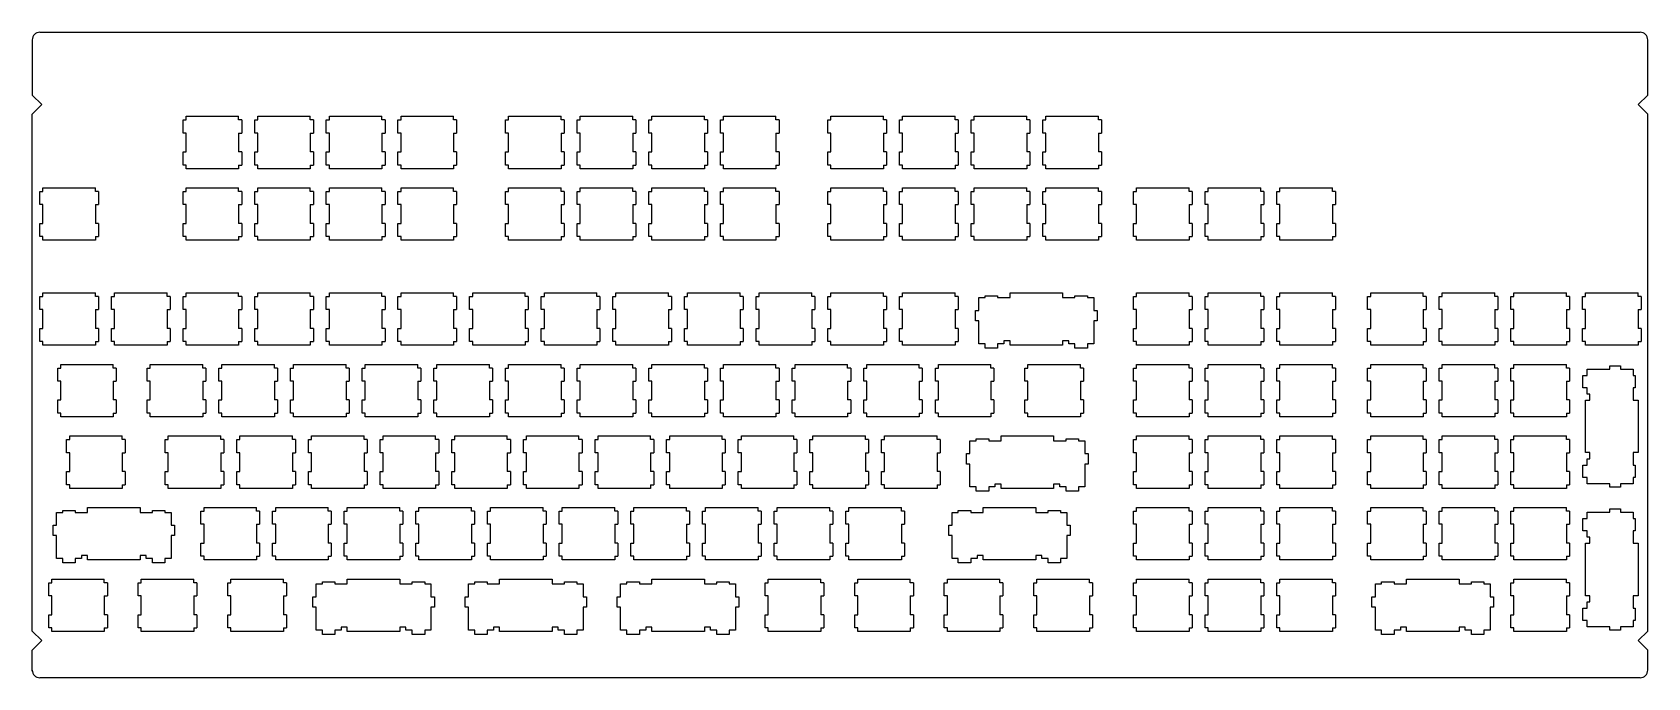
# Model space of a CAD drawing. Header units: millimetres. Extents: x 7 to 436, y 8 to 180.
import ezdxf

# ---------------------------------------------------------------- set-up
doc = ezdxf.new("R2010")
doc.units = ezdxf.units.MM
doc.layers.get('0').update_dxf_attribs({"true_color": 0xffffff})
doc.layers.add('BLACK', color=1, linetype='Continuous', true_color=0xff0000)

msp = doc.modelspace()

# ---------------------------------------------------------------- linework, layer by layer
at = {"color": 7, "true_color": 0xffffff}
for p, q in [((6.69, 177.67), (6.69, 163)), ((436.21, 163), (436.21, 177.67)), ((6.69, 20.31), (6.69, 157.92)), ((46.77, 152.87), (46.77, 156.37)), ((46.77, 156.37), (47.59, 156.37)), ((47.59, 156.37), (47.59, 157.35)), ((47.59, 157.35), (61.56, 157.35)), ((61.56, 156.37), (61.56, 157.35)), ((62.37, 156.37), (61.56, 156.37)), ((62.37, 156.37), (62.37, 152.87)), ((65.82, 152.87), (65.82, 156.37)), ((65.82, 156.37), (66.64, 156.37)), ((66.64, 157.35), (80.61, 157.35)), ((66.64, 156.37), (66.64, 157.35)), ((80.61, 156.37), (80.61, 157.35)), ((81.42, 156.37), (80.61, 156.37)), ((81.42, 156.37), (81.42, 152.87)), ((84.87, 152.87), (84.87, 156.37)), ((84.87, 156.37), (85.69, 156.37)), ((85.69, 157.35), (99.66, 157.35)), ((85.69, 156.37), (85.69, 157.35)), ((99.66, 156.37), (99.66, 157.35)), ((100.47, 156.37), (99.66, 156.37)), ((100.47, 156.37), (100.47, 152.87)), ((103.92, 152.87), (103.92, 156.37)), ((103.92, 156.37), (104.74, 156.37)), ((104.74, 157.35), (118.71, 157.35)), ((104.74, 156.37), (104.74, 157.35)), ((118.71, 156.37), (118.71, 157.35)), ((119.52, 156.37), (118.71, 156.37)), ((119.52, 156.37), (119.52, 152.87)), ((132.5, 152.87), (132.5, 156.37)), ((132.5, 156.37), (133.31, 156.37)), ((133.31, 156.37), (133.31, 157.35)), ((133.31, 157.35), (147.28, 157.35)), ((147.28, 156.37), (147.28, 157.35)), ((148.09, 156.37), (147.28, 156.37)), ((148.09, 156.37), (148.09, 152.87)), ((151.55, 152.87), (151.55, 156.37)), ((151.55, 156.37), (152.36, 156.37)), ((152.36, 157.35), (166.33, 157.35)), ((152.36, 156.37), (152.36, 157.35)), ((166.33, 156.37), (166.33, 157.35)), ((167.14, 156.37), (166.33, 156.37)), ((167.14, 156.37), (167.14, 152.87)), ((170.6, 152.87), (170.6, 156.37)), ((170.6, 156.37), (171.41, 156.37)), ((171.41, 157.35), (185.38, 157.35)), ((171.41, 156.37), (171.41, 157.35)), ((185.38, 156.37), (185.38, 157.35)), ((186.19, 156.37), (185.38, 156.37)), ((186.19, 156.37), (186.19, 152.87)), ((189.65, 152.87), (189.65, 156.37)), ((189.65, 156.37), (190.46, 156.37)), ((190.46, 157.35), (204.43, 157.35)), ((190.46, 156.37), (190.46, 157.35)), ((204.43, 156.37), (204.43, 157.35)), ((205.24, 156.37), (204.43, 156.37)), ((205.24, 156.37), (205.24, 152.87)), ((218.22, 152.87), (218.22, 156.37)), ((218.22, 156.37), (219.04, 156.37)), ((219.04, 156.37), (219.04, 157.35)), ((219.04, 157.35), (233.01, 157.35)), ((233.01, 156.37), (233.01, 157.35)), ((233.82, 156.37), (233.01, 156.37)), ((233.82, 156.37), (233.82, 152.87)), ((237.27, 152.87), (237.27, 156.37)), ((237.27, 156.37), (238.09, 156.37)), ((238.09, 157.35), (252.06, 157.35)), ((238.09, 156.37), (238.09, 157.35)), ((252.06, 156.37), (252.06, 157.35)), ((252.87, 156.37), (252.06, 156.37)), ((252.87, 156.37), (252.87, 152.87)), ((256.32, 152.87), (256.32, 156.37)), ((256.32, 156.37), (257.14, 156.37)), ((257.14, 157.35), (271.11, 157.35)), ((257.14, 156.37), (257.14, 157.35)), ((271.11, 156.37), (271.11, 157.35)), ((271.92, 156.37), (271.11, 156.37)), ((271.92, 156.37), (271.92, 152.87)), ((275.37, 152.87), (275.37, 156.37)), ((275.37, 156.37), (276.19, 156.37)), ((276.19, 157.35), (290.16, 157.35)), ((276.19, 156.37), (276.19, 157.35)), ((290.16, 156.37), (290.16, 157.35)), ((290.97, 156.37), (290.16, 156.37)), ((290.97, 156.37), (290.97, 152.87)), ((436.21, 20.31), (436.21, 157.92)), ((47.59, 152.87), (46.77, 152.87)), ((47.59, 147.86), (47.59, 152.87)), ((61.56, 152.87), (62.37, 152.87)), ((61.56, 152.87), (61.56, 147.86)), ((66.64, 152.87), (65.82, 152.87)), ((66.64, 147.86), (66.64, 152.87)), ((80.61, 152.87), (80.61, 147.86)), ((80.61, 152.87), (81.42, 152.87)), ((85.69, 152.87), (84.87, 152.87)), ((85.69, 147.86), (85.69, 152.87)), ((99.66, 152.87), (99.66, 147.86)), ((99.66, 152.87), (100.47, 152.87)), ((104.74, 152.87), (103.92, 152.87)), ((104.74, 147.86), (104.74, 152.87)), ((118.71, 152.87), (118.71, 147.86)), ((118.71, 152.87), (119.52, 152.87)), ((133.31, 152.87), (132.5, 152.87)), ((133.31, 147.86), (133.31, 152.87)), ((147.28, 152.87), (148.09, 152.87)), ((147.28, 152.87), (147.28, 147.86)), ((152.36, 152.87), (151.55, 152.87)), ((152.36, 147.86), (152.36, 152.87)), ((166.33, 152.87), (166.33, 147.86)), ((166.33, 152.87), (167.14, 152.87)), ((171.41, 152.87), (170.6, 152.87)), ((171.41, 147.86), (171.41, 152.87)), ((185.38, 152.87), (185.38, 147.86)), ((185.38, 152.87), (186.19, 152.87)), ((190.46, 152.87), (189.65, 152.87)), ((190.46, 147.86), (190.46, 152.87)), ((204.43, 152.87), (204.43, 147.86)), ((204.43, 152.87), (205.24, 152.87)), ((219.04, 152.87), (218.22, 152.87)), ((219.04, 147.86), (219.04, 152.87)), ((233.01, 152.87), (233.82, 152.87)), ((233.01, 152.87), (233.01, 147.86)), ((238.09, 152.87), (237.27, 152.87)), ((238.09, 147.86), (238.09, 152.87)), ((252.06, 152.87), (252.06, 147.86)), ((252.06, 152.87), (252.87, 152.87)), ((257.14, 152.87), (256.32, 152.87)), ((257.14, 147.86), (257.14, 152.87)), ((271.11, 152.87), (271.11, 147.86)), ((271.11, 152.87), (271.92, 152.87)), ((276.19, 152.87), (275.37, 152.87)), ((276.19, 147.86), (276.19, 152.87)), ((290.16, 152.87), (290.16, 147.86)), ((290.16, 152.87), (290.97, 152.87)), ((46.77, 144.36), (46.77, 147.86)), ((46.77, 147.86), (47.59, 147.86)), ((62.37, 147.86), (61.56, 147.86)), ((62.37, 147.86), (62.37, 144.36)), ((65.82, 144.36), (65.82, 147.86)), ((65.82, 147.86), (66.64, 147.86)), ((81.42, 147.86), (80.61, 147.86)), ((81.42, 147.86), (81.42, 144.36)), ((84.87, 144.36), (84.87, 147.86)), ((84.87, 147.86), (85.69, 147.86)), ((100.47, 147.86), (99.66, 147.86)), ((100.47, 147.86), (100.47, 144.36)), ((103.92, 144.36), (103.92, 147.86)), ((103.92, 147.86), (104.74, 147.86)), ((119.52, 147.86), (118.71, 147.86)), ((119.52, 147.86), (119.52, 144.36)), ((132.5, 144.36), (132.5, 147.86)), ((132.5, 147.86), (133.31, 147.86)), ((148.09, 147.86), (147.28, 147.86)), ((148.09, 147.86), (148.09, 144.36)), ((151.55, 144.36), (151.55, 147.86)), ((151.55, 147.86), (152.36, 147.86)), ((167.14, 147.86), (166.33, 147.86)), ((167.14, 147.86), (167.14, 144.36)), ((170.6, 144.36), (170.6, 147.86)), ((170.6, 147.86), (171.41, 147.86)), ((186.19, 147.86), (185.38, 147.86)), ((186.19, 147.86), (186.19, 144.36)), ((189.65, 144.36), (189.65, 147.86)), ((189.65, 147.86), (190.46, 147.86)), ((205.24, 147.86), (204.43, 147.86)), ((205.24, 147.86), (205.24, 144.36)), ((218.22, 144.36), (218.22, 147.86)), ((218.22, 147.86), (219.04, 147.86)), ((233.82, 147.86), (233.01, 147.86)), ((233.82, 147.86), (233.82, 144.36)), ((237.27, 144.36), (237.27, 147.86)), ((237.27, 147.86), (238.09, 147.86)), ((252.87, 147.86), (252.06, 147.86)), ((252.87, 147.86), (252.87, 144.36)), ((256.32, 144.36), (256.32, 147.86)), ((256.32, 147.86), (257.14, 147.86)), ((271.92, 147.86), (271.11, 147.86)), ((271.92, 147.86), (271.92, 144.36)), ((275.37, 144.36), (275.37, 147.86)), ((275.37, 147.86), (276.19, 147.86)), ((290.97, 147.86), (290.16, 147.86)), ((290.97, 147.86), (290.97, 144.36)), ((47.59, 144.36), (46.77, 144.36)), ((47.59, 143.38), (47.59, 144.36)), ((61.56, 143.38), (47.59, 143.38)), ((61.56, 144.36), (62.37, 144.36)), ((61.56, 144.36), (61.56, 143.38)), ((66.64, 144.36), (65.82, 144.36)), ((66.64, 143.38), (66.64, 144.36)), ((80.61, 143.38), (66.64, 143.38)), ((80.61, 144.36), (81.42, 144.36)), ((80.61, 144.36), (80.61, 143.38)), ((85.69, 144.36), (84.87, 144.36)), ((85.69, 143.38), (85.69, 144.36)), ((99.66, 143.38), (85.69, 143.38)), ((99.66, 144.36), (100.47, 144.36)), ((99.66, 144.36), (99.66, 143.38)), ((104.74, 144.36), (103.92, 144.36)), ((104.74, 143.38), (104.74, 144.36)), ((118.71, 143.38), (104.74, 143.38)), ((118.71, 144.36), (119.52, 144.36)), ((118.71, 144.36), (118.71, 143.38)), ((133.31, 144.36), (132.5, 144.36)), ((133.31, 143.38), (133.31, 144.36)), ((147.28, 143.38), (133.31, 143.38)), ((147.28, 144.36), (148.09, 144.36)), ((147.28, 144.36), (147.28, 143.38)), ((152.36, 144.36), (151.55, 144.36)), ((152.36, 143.38), (152.36, 144.36)), ((166.33, 143.38), (152.36, 143.38)), ((166.33, 144.36), (167.14, 144.36)), ((166.33, 144.36), (166.33, 143.38)), ((171.41, 144.36), (170.6, 144.36)), ((171.41, 143.38), (171.41, 144.36)), ((185.38, 143.38), (171.41, 143.38)), ((185.38, 144.36), (186.19, 144.36)), ((185.38, 144.36), (185.38, 143.38)), ((190.46, 144.36), (189.65, 144.36)), ((190.46, 143.38), (190.46, 144.36)), ((204.43, 143.38), (190.46, 143.38)), ((204.43, 144.36), (205.24, 144.36)), ((204.43, 144.36), (204.43, 143.38)), ((219.04, 144.36), (218.22, 144.36)), ((219.04, 143.38), (219.04, 144.36)), ((233.01, 143.38), (219.04, 143.38)), ((233.01, 144.36), (233.82, 144.36)), ((233.01, 144.36), (233.01, 143.38)), ((238.09, 144.36), (237.27, 144.36)), ((238.09, 143.38), (238.09, 144.36)), ((252.06, 143.38), (238.09, 143.38)), ((252.06, 144.36), (252.87, 144.36)), ((252.06, 144.36), (252.06, 143.38)), ((257.14, 144.36), (256.32, 144.36)), ((257.14, 143.38), (257.14, 144.36)), ((271.11, 143.38), (257.14, 143.38)), ((271.11, 144.36), (271.92, 144.36)), ((271.11, 144.36), (271.11, 143.38)), ((276.19, 144.36), (275.37, 144.36)), ((276.19, 143.38), (276.19, 144.36)), ((290.16, 143.38), (276.19, 143.38)), ((290.16, 144.36), (290.97, 144.36)), ((290.16, 144.36), (290.16, 143.38)), ((9.49, 137.32), (9.49, 138.3)), ((9.49, 138.3), (23.46, 138.3)), ((23.46, 137.32), (23.46, 138.3)), ((47.59, 137.32), (47.59, 138.3)), ((47.59, 138.3), (61.56, 138.3)), ((61.56, 137.32), (61.56, 138.3)), ((66.64, 137.32), (66.64, 138.3)), ((66.64, 138.3), (80.61, 138.3)), ((80.61, 137.32), (80.61, 138.3)), ((85.69, 137.32), (85.69, 138.3)), ((85.69, 138.3), (99.66, 138.3)), ((99.66, 137.32), (99.66, 138.3)), ((104.74, 137.32), (104.74, 138.3)), ((104.74, 138.3), (118.71, 138.3)), ((118.71, 137.32), (118.71, 138.3)), ((133.31, 137.32), (133.31, 138.3)), ((133.31, 138.3), (147.28, 138.3)), ((147.28, 137.32), (147.28, 138.3)), ((152.36, 137.32), (152.36, 138.3)), ((152.36, 138.3), (166.33, 138.3)), ((166.33, 137.32), (166.33, 138.3)), ((171.41, 137.32), (171.41, 138.3)), ((171.41, 138.3), (185.38, 138.3)), ((185.38, 137.32), (185.38, 138.3)), ((190.46, 137.32), (190.46, 138.3)), ((190.46, 138.3), (204.43, 138.3)), ((204.43, 137.32), (204.43, 138.3)), ((219.04, 137.32), (219.04, 138.3)), ((219.04, 138.3), (233.01, 138.3)), ((233.01, 137.32), (233.01, 138.3)), ((238.09, 137.32), (238.09, 138.3)), ((238.09, 138.3), (252.06, 138.3)), ((252.06, 137.32), (252.06, 138.3)), ((257.14, 137.32), (257.14, 138.3)), ((257.14, 138.3), (271.11, 138.3)), ((271.11, 137.32), (271.11, 138.3)), ((276.19, 137.32), (276.19, 138.3)), ((276.19, 138.3), (290.16, 138.3)), ((290.16, 137.32), (290.16, 138.3)), ((300.32, 137.32), (300.32, 138.3)), ((300.32, 138.3), (314.29, 138.3)), ((314.29, 137.32), (314.29, 138.3)), ((319.37, 137.32), (319.37, 138.3)), ((319.37, 138.3), (333.34, 138.3)), ((333.34, 137.32), (333.34, 138.3)), ((338.42, 137.32), (338.42, 138.3)), ((338.42, 138.3), (352.39, 138.3)), ((352.39, 137.32), (352.39, 138.3)), ((8.67, 137.32), (9.49, 137.32)), ((8.67, 133.82), (8.67, 137.32)), ((9.49, 133.82), (8.67, 133.82)), ((9.49, 128.81), (9.49, 133.82)), ((24.27, 137.32), (23.46, 137.32)), ((23.46, 133.82), (24.27, 133.82)), ((23.46, 133.82), (23.46, 128.81)), ((24.27, 137.32), (24.27, 133.82)), ((46.77, 137.32), (47.59, 137.32)), ((46.77, 133.82), (46.77, 137.32)), ((47.59, 133.82), (46.77, 133.82)), ((47.59, 128.81), (47.59, 133.82)), ((62.37, 137.32), (61.56, 137.32)), ((61.56, 133.82), (62.37, 133.82)), ((61.56, 133.82), (61.56, 128.81)), ((62.37, 137.32), (62.37, 133.82)), ((65.82, 137.32), (66.64, 137.32)), ((65.82, 133.82), (65.82, 137.32)), ((66.64, 133.82), (65.82, 133.82)), ((66.64, 128.81), (66.64, 133.82)), ((81.42, 137.32), (80.61, 137.32)), ((80.61, 133.82), (81.42, 133.82)), ((80.61, 133.82), (80.61, 128.81)), ((81.42, 137.32), (81.42, 133.82)), ((84.87, 137.32), (85.69, 137.32)), ((84.87, 133.82), (84.87, 137.32)), ((85.69, 133.82), (84.87, 133.82)), ((85.69, 128.81), (85.69, 133.82)), ((100.47, 137.32), (99.66, 137.32)), ((99.66, 133.82), (100.47, 133.82)), ((99.66, 133.82), (99.66, 128.81)), ((100.47, 137.32), (100.47, 133.82)), ((103.92, 137.32), (104.74, 137.32)), ((103.92, 133.82), (103.92, 137.32)), ((104.74, 133.82), (103.92, 133.82)), ((104.74, 128.81), (104.74, 133.82)), ((119.52, 137.32), (118.71, 137.32)), ((118.71, 133.82), (119.52, 133.82)), ((118.71, 133.82), (118.71, 128.81)), ((119.52, 137.32), (119.52, 133.82)), ((132.5, 137.32), (133.31, 137.32)), ((132.5, 133.82), (132.5, 137.32)), ((133.31, 133.82), (132.5, 133.82)), ((133.31, 128.81), (133.31, 133.82)), ((148.09, 137.32), (147.28, 137.32)), ((147.28, 133.82), (148.09, 133.82)), ((147.28, 133.82), (147.28, 128.81)), ((148.09, 137.32), (148.09, 133.82)), ((151.55, 137.32), (152.36, 137.32)), ((151.55, 133.82), (151.55, 137.32)), ((152.36, 133.82), (151.55, 133.82)), ((152.36, 128.81), (152.36, 133.82)), ((167.14, 137.32), (166.33, 137.32)), ((166.33, 133.82), (167.14, 133.82)), ((166.33, 133.82), (166.33, 128.81)), ((167.14, 137.32), (167.14, 133.82)), ((170.6, 137.32), (171.41, 137.32)), ((170.6, 133.82), (170.6, 137.32)), ((171.41, 133.82), (170.6, 133.82)), ((171.41, 128.81), (171.41, 133.82)), ((186.19, 137.32), (185.38, 137.32)), ((185.38, 133.82), (186.19, 133.82)), ((185.38, 133.82), (185.38, 128.81)), ((186.19, 137.32), (186.19, 133.82)), ((189.65, 137.32), (190.46, 137.32)), ((189.65, 133.82), (189.65, 137.32)), ((190.46, 133.82), (189.65, 133.82)), ((190.46, 128.81), (190.46, 133.82)), ((205.24, 137.32), (204.43, 137.32)), ((204.43, 133.82), (205.24, 133.82)), ((204.43, 133.82), (204.43, 128.81)), ((205.24, 137.32), (205.24, 133.82)), ((218.22, 137.32), (219.04, 137.32)), ((218.22, 133.82), (218.22, 137.32)), ((219.04, 133.82), (218.22, 133.82)), ((219.04, 128.81), (219.04, 133.82)), ((233.82, 137.32), (233.01, 137.32)), ((233.01, 133.82), (233.82, 133.82)), ((233.01, 133.82), (233.01, 128.81)), ((233.82, 137.32), (233.82, 133.82)), ((237.27, 137.32), (238.09, 137.32)), ((237.27, 133.82), (237.27, 137.32)), ((238.09, 133.82), (237.27, 133.82)), ((238.09, 128.81), (238.09, 133.82)), ((252.87, 137.32), (252.06, 137.32)), ((252.06, 133.82), (252.87, 133.82)), ((252.06, 133.82), (252.06, 128.81)), ((252.87, 137.32), (252.87, 133.82)), ((256.32, 137.32), (257.14, 137.32)), ((256.32, 133.82), (256.32, 137.32)), ((257.14, 133.82), (256.32, 133.82)), ((257.14, 128.81), (257.14, 133.82)), ((271.92, 137.32), (271.11, 137.32)), ((271.11, 133.82), (271.92, 133.82)), ((271.11, 133.82), (271.11, 128.81)), ((271.92, 137.32), (271.92, 133.82)), ((275.37, 137.32), (276.19, 137.32)), ((275.37, 133.82), (275.37, 137.32)), ((276.19, 133.82), (275.37, 133.82)), ((276.19, 128.81), (276.19, 133.82)), ((290.97, 137.32), (290.16, 137.32)), ((290.16, 133.82), (290.97, 133.82)), ((290.16, 133.82), (290.16, 128.81)), ((290.97, 137.32), (290.97, 133.82)), ((299.5, 137.32), (300.32, 137.32)), ((299.5, 133.82), (299.5, 137.32)), ((300.32, 133.82), (299.5, 133.82)), ((300.32, 128.81), (300.32, 133.82)), ((315.1, 137.32), (314.29, 137.32)), ((314.29, 133.82), (315.1, 133.82)), ((314.29, 133.82), (314.29, 128.81)), ((315.1, 137.32), (315.1, 133.82)), ((318.55, 137.32), (319.37, 137.32)), ((318.55, 133.82), (318.55, 137.32)), ((319.37, 133.82), (318.55, 133.82)), ((319.37, 128.81), (319.37, 133.82)), ((334.15, 137.32), (333.34, 137.32)), ((333.34, 133.82), (334.15, 133.82)), ((333.34, 133.82), (333.34, 128.81)), ((334.15, 137.32), (334.15, 133.82)), ((337.6, 137.32), (338.42, 137.32)), ((337.6, 133.82), (337.6, 137.32)), ((338.42, 133.82), (337.6, 133.82)), ((338.42, 128.81), (338.42, 133.82)), ((353.2, 137.32), (352.39, 137.32)), ((352.39, 133.82), (353.2, 133.82)), ((352.39, 133.82), (352.39, 128.81)), ((353.2, 137.32), (353.2, 133.82)), ((8.67, 128.81), (9.49, 128.81)), ((8.67, 125.31), (8.67, 128.81)), ((9.49, 125.31), (8.67, 125.31)), ((9.49, 124.33), (9.49, 125.31)), ((24.27, 128.81), (23.46, 128.81)), ((23.46, 125.31), (23.46, 124.33)), ((23.46, 125.31), (24.27, 125.31)), ((24.27, 128.81), (24.27, 125.31)), ((46.77, 128.81), (47.59, 128.81)), ((46.77, 125.31), (46.77, 128.81)), ((47.59, 125.31), (46.77, 125.31)), ((47.59, 124.33), (47.59, 125.31)), ((62.37, 128.81), (61.56, 128.81)), ((61.56, 125.31), (61.56, 124.33)), ((61.56, 125.31), (62.37, 125.31)), ((62.37, 128.81), (62.37, 125.31)), ((65.82, 128.81), (66.64, 128.81)), ((65.82, 125.31), (65.82, 128.81)), ((66.64, 125.31), (65.82, 125.31)), ((66.64, 124.33), (66.64, 125.31)), ((81.42, 128.81), (80.61, 128.81)), ((80.61, 125.31), (80.61, 124.33)), ((80.61, 125.31), (81.42, 125.31)), ((81.42, 128.81), (81.42, 125.31)), ((84.87, 128.81), (85.69, 128.81)), ((84.87, 125.31), (84.87, 128.81)), ((85.69, 125.31), (84.87, 125.31)), ((85.69, 124.33), (85.69, 125.31)), ((100.47, 128.81), (99.66, 128.81)), ((99.66, 125.31), (99.66, 124.33)), ((99.66, 125.31), (100.47, 125.31)), ((100.47, 128.81), (100.47, 125.31)), ((103.92, 128.81), (104.74, 128.81)), ((103.92, 125.31), (103.92, 128.81)), ((104.74, 125.31), (103.92, 125.31)), ((104.74, 124.33), (104.74, 125.31)), ((119.52, 128.81), (118.71, 128.81)), ((118.71, 125.31), (118.71, 124.33)), ((118.71, 125.31), (119.52, 125.31)), ((119.52, 128.81), (119.52, 125.31)), ((132.5, 128.81), (133.31, 128.81)), ((132.5, 125.31), (132.5, 128.81)), ((133.31, 125.31), (132.5, 125.31)), ((133.31, 124.33), (133.31, 125.31)), ((148.09, 128.81), (147.28, 128.81)), ((147.28, 125.31), (147.28, 124.33)), ((147.28, 125.31), (148.09, 125.31)), ((148.09, 128.81), (148.09, 125.31)), ((151.55, 128.81), (152.36, 128.81)), ((151.55, 125.31), (151.55, 128.81)), ((152.36, 125.31), (151.55, 125.31)), ((152.36, 124.33), (152.36, 125.31)), ((167.14, 128.81), (166.33, 128.81)), ((166.33, 125.31), (166.33, 124.33)), ((166.33, 125.31), (167.14, 125.31)), ((167.14, 128.81), (167.14, 125.31)), ((170.6, 128.81), (171.41, 128.81)), ((170.6, 125.31), (170.6, 128.81)), ((171.41, 125.31), (170.6, 125.31)), ((171.41, 124.33), (171.41, 125.31)), ((186.19, 128.81), (185.38, 128.81)), ((185.38, 125.31), (185.38, 124.33)), ((185.38, 125.31), (186.19, 125.31)), ((186.19, 128.81), (186.19, 125.31)), ((189.65, 128.81), (190.46, 128.81)), ((189.65, 125.31), (189.65, 128.81)), ((190.46, 125.31), (189.65, 125.31)), ((190.46, 124.33), (190.46, 125.31)), ((205.24, 128.81), (204.43, 128.81)), ((204.43, 125.31), (204.43, 124.33)), ((204.43, 125.31), (205.24, 125.31)), ((205.24, 128.81), (205.24, 125.31)), ((218.22, 128.81), (219.04, 128.81)), ((218.22, 125.31), (218.22, 128.81)), ((219.04, 125.31), (218.22, 125.31)), ((219.04, 124.33), (219.04, 125.31)), ((233.82, 128.81), (233.01, 128.81)), ((233.01, 125.31), (233.01, 124.33)), ((233.01, 125.31), (233.82, 125.31)), ((233.82, 128.81), (233.82, 125.31)), ((237.27, 128.81), (238.09, 128.81)), ((237.27, 125.31), (237.27, 128.81)), ((238.09, 125.31), (237.27, 125.31)), ((238.09, 124.33), (238.09, 125.31)), ((252.87, 128.81), (252.06, 128.81)), ((252.06, 125.31), (252.06, 124.33)), ((252.06, 125.31), (252.87, 125.31)), ((252.87, 128.81), (252.87, 125.31)), ((256.32, 128.81), (257.14, 128.81)), ((256.32, 125.31), (256.32, 128.81)), ((257.14, 125.31), (256.32, 125.31)), ((257.14, 124.33), (257.14, 125.31)), ((271.92, 128.81), (271.11, 128.81)), ((271.11, 125.31), (271.11, 124.33)), ((271.11, 125.31), (271.92, 125.31)), ((271.92, 128.81), (271.92, 125.31)), ((275.37, 128.81), (276.19, 128.81)), ((275.37, 125.31), (275.37, 128.81)), ((276.19, 125.31), (275.37, 125.31)), ((276.19, 124.33), (276.19, 125.31)), ((290.97, 128.81), (290.16, 128.81)), ((290.16, 125.31), (290.16, 124.33)), ((290.16, 125.31), (290.97, 125.31)), ((290.97, 128.81), (290.97, 125.31)), ((299.5, 128.81), (300.32, 128.81)), ((299.5, 125.31), (299.5, 128.81)), ((300.32, 125.31), (299.5, 125.31)), ((300.32, 124.33), (300.32, 125.31)), ((315.1, 128.81), (314.29, 128.81)), ((314.29, 125.31), (314.29, 124.33)), ((314.29, 125.31), (315.1, 125.31)), ((315.1, 128.81), (315.1, 125.31)), ((318.55, 128.81), (319.37, 128.81)), ((318.55, 125.31), (318.55, 128.81)), ((319.37, 125.31), (318.55, 125.31)), ((319.37, 124.33), (319.37, 125.31)), ((334.15, 128.81), (333.34, 128.81)), ((333.34, 125.31), (333.34, 124.33)), ((333.34, 125.31), (334.15, 125.31)), ((334.15, 128.81), (334.15, 125.31)), ((337.6, 128.81), (338.42, 128.81)), ((337.6, 125.31), (337.6, 128.81)), ((338.42, 125.31), (337.6, 125.31)), ((338.42, 124.33), (338.42, 125.31)), ((353.2, 128.81), (352.39, 128.81)), ((352.39, 125.31), (352.39, 124.33)), ((352.39, 125.31), (353.2, 125.31)), ((353.2, 128.81), (353.2, 125.31)), ((23.46, 124.33), (9.49, 124.33)), ((61.56, 124.33), (47.59, 124.33)), ((80.61, 124.33), (66.64, 124.33)), ((99.66, 124.33), (85.69, 124.33)), ((118.71, 124.33), (104.74, 124.33)), ((147.28, 124.33), (133.31, 124.33)), ((166.33, 124.33), (152.36, 124.33)), ((185.38, 124.33), (171.41, 124.33)), ((204.43, 124.33), (190.46, 124.33)), ((233.01, 124.33), (219.04, 124.33)), ((252.06, 124.33), (238.09, 124.33)), ((271.11, 124.33), (257.14, 124.33)), ((290.16, 124.33), (276.19, 124.33)), ((314.29, 124.33), (300.32, 124.33)), ((333.34, 124.33), (319.37, 124.33)), ((352.39, 124.33), (338.42, 124.33)), ((8.67, 109.38), (9.49, 109.38)), ((8.67, 105.88), (8.67, 109.38)), ((9.49, 109.38), (9.49, 110.36)), ((9.49, 110.36), (23.46, 110.36)), ((23.46, 109.38), (23.46, 110.36)), ((24.27, 109.38), (23.46, 109.38)), ((24.27, 109.38), (24.27, 105.88)), ((27.72, 109.38), (28.54, 109.38)), ((27.72, 105.88), (27.72, 109.38)), ((28.54, 109.38), (28.54, 110.36)), ((28.54, 110.36), (42.51, 110.36)), ((42.51, 109.38), (42.51, 110.36)), ((43.32, 109.38), (42.51, 109.38)), ((43.32, 109.38), (43.32, 105.88)), ((46.77, 109.38), (47.59, 109.38)), ((46.77, 105.88), (46.77, 109.38)), ((47.59, 109.38), (47.59, 110.36)), ((47.59, 110.36), (61.56, 110.36)), ((61.56, 109.38), (61.56, 110.36)), ((62.37, 109.38), (61.56, 109.38)), ((62.37, 109.38), (62.37, 105.88)), ((65.82, 109.38), (66.64, 109.38)), ((65.82, 105.88), (65.82, 109.38)), ((66.64, 109.38), (66.64, 110.36)), ((66.64, 110.36), (80.61, 110.36)), ((80.61, 109.38), (80.61, 110.36)), ((81.42, 109.38), (80.61, 109.38)), ((81.42, 109.38), (81.42, 105.88)), ((84.87, 109.38), (85.69, 109.38)), ((84.87, 105.88), (84.87, 109.38)), ((85.69, 109.38), (85.69, 110.36)), ((85.69, 110.36), (99.66, 110.36)), ((99.66, 109.38), (99.66, 110.36)), ((100.47, 109.38), (99.66, 109.38)), ((100.47, 109.38), (100.47, 105.88)), ((103.92, 109.38), (104.74, 109.38)), ((103.92, 105.88), (103.92, 109.38)), ((104.74, 109.38), (104.74, 110.36)), ((104.74, 110.36), (118.71, 110.36)), ((118.71, 109.38), (118.71, 110.36)), ((119.52, 109.38), (118.71, 109.38)), ((119.52, 109.38), (119.52, 105.88)), ((122.97, 109.38), (123.79, 109.38)), ((122.97, 105.88), (122.97, 109.38)), ((123.79, 109.38), (123.79, 110.36)), ((123.79, 110.36), (137.76, 110.36)), ((137.76, 109.38), (137.76, 110.36)), ((138.57, 109.38), (137.76, 109.38)), ((138.57, 109.38), (138.57, 105.88)), ((142.02, 109.38), (142.84, 109.38)), ((142.02, 105.88), (142.02, 109.38)), ((142.84, 109.38), (142.84, 110.36)), ((142.84, 110.36), (156.81, 110.36)), ((156.81, 109.38), (156.81, 110.36)), ((157.62, 109.38), (156.81, 109.38)), ((157.62, 109.38), (157.62, 105.88)), ((161.07, 109.38), (161.89, 109.38)), ((161.07, 105.88), (161.07, 109.38)), ((161.89, 109.38), (161.89, 110.36)), ((161.89, 110.36), (175.86, 110.36)), ((175.86, 109.38), (175.86, 110.36)), ((176.67, 109.38), (175.86, 109.38)), ((176.67, 109.38), (176.67, 105.88)), ((180.12, 109.38), (180.94, 109.38)), ((180.12, 105.88), (180.12, 109.38)), ((180.94, 109.38), (180.94, 110.36)), ((180.94, 110.36), (194.91, 110.36)), ((194.91, 109.38), (194.91, 110.36)), ((195.72, 109.38), (194.91, 109.38)), ((195.72, 109.38), (195.72, 105.88)), ((199.17, 109.38), (199.99, 109.38)), ((199.17, 105.88), (199.17, 109.38)), ((199.99, 109.38), (199.99, 110.36)), ((199.99, 110.36), (213.96, 110.36)), ((213.96, 109.38), (213.96, 110.36)), ((214.77, 109.38), (213.96, 109.38)), ((214.77, 109.38), (214.77, 105.88)), ((218.22, 109.38), (219.04, 109.38)), ((218.22, 105.88), (218.22, 109.38)), ((219.04, 109.38), (219.04, 110.36)), ((219.04, 110.36), (233.01, 110.36)), ((233.01, 109.38), (233.01, 110.36)), ((233.82, 109.38), (233.01, 109.38)), ((233.82, 109.38), (233.82, 105.88)), ((237.27, 109.38), (238.09, 109.38)), ((237.27, 105.88), (237.27, 109.38)), ((238.09, 109.38), (238.09, 110.36)), ((238.09, 110.36), (252.06, 110.36)), ((252.06, 109.38), (252.06, 110.36)), ((252.87, 109.38), (252.06, 109.38)), ((252.87, 109.38), (252.87, 105.88)), ((299.5, 105.88), (299.5, 109.38)), ((299.5, 109.38), (300.32, 109.38)), ((300.32, 110.36), (314.29, 110.36)), ((300.32, 109.38), (300.32, 110.36)), ((314.29, 109.38), (314.29, 110.36)), ((315.1, 109.38), (314.29, 109.38)), ((315.1, 109.38), (315.1, 105.88)), ((318.55, 105.88), (318.55, 109.38)), ((318.55, 109.38), (319.37, 109.38)), ((319.37, 110.36), (333.34, 110.36)), ((319.37, 109.38), (319.37, 110.36)), ((333.34, 109.38), (333.34, 110.36)), ((334.15, 109.38), (333.34, 109.38)), ((334.15, 109.38), (334.15, 105.88)), ((337.6, 105.88), (337.6, 109.38)), ((337.6, 109.38), (338.42, 109.38)), ((338.42, 110.36), (352.39, 110.36)), ((338.42, 109.38), (338.42, 110.36)), ((352.39, 109.38), (352.39, 110.36)), ((353.2, 109.38), (352.39, 109.38)), ((353.2, 109.38), (353.2, 105.88)), ((361.73, 105.88), (361.73, 109.38)), ((361.73, 109.38), (362.55, 109.38)), ((362.55, 109.38), (362.55, 110.36)), ((362.55, 110.36), (376.52, 110.36)), ((376.52, 109.38), (376.52, 110.36)), ((377.33, 109.38), (376.52, 109.38)), ((377.33, 109.38), (377.33, 105.88)), ((380.78, 105.88), (380.78, 109.38)), ((380.78, 109.38), (381.6, 109.38)), ((381.6, 110.36), (395.57, 110.36)), ((381.6, 109.38), (381.6, 110.36)), ((395.57, 109.38), (395.57, 110.36)), ((396.38, 109.38), (395.57, 109.38)), ((396.38, 109.38), (396.38, 105.88)), ((399.83, 105.88), (399.83, 109.38)), ((399.83, 109.38), (400.65, 109.38)), ((400.65, 110.36), (414.62, 110.36)), ((400.65, 109.38), (400.65, 110.36)), ((414.62, 109.38), (414.62, 110.36)), ((415.43, 109.38), (414.62, 109.38)), ((415.43, 109.38), (415.43, 105.88)), ((418.88, 105.88), (418.88, 109.38)), ((418.88, 109.38), (419.7, 109.38)), ((419.7, 110.36), (433.67, 110.36)), ((419.7, 109.38), (419.7, 110.36)), ((433.67, 109.38), (433.67, 110.36)), ((434.48, 109.38), (433.67, 109.38)), ((434.48, 109.38), (434.48, 105.88)), ((9.49, 105.88), (8.67, 105.88)), ((9.49, 100.87), (9.49, 105.88)), ((23.46, 105.88), (24.27, 105.88)), ((23.46, 105.88), (23.46, 100.87)), ((28.54, 105.88), (27.72, 105.88)), ((28.54, 100.87), (28.54, 105.88)), ((42.51, 105.88), (43.32, 105.88)), ((42.51, 105.88), (42.51, 100.87)), ((47.59, 105.88), (46.77, 105.88)), ((47.59, 100.87), (47.59, 105.88)), ((61.56, 105.88), (62.37, 105.88)), ((61.56, 105.88), (61.56, 100.87)), ((66.64, 105.88), (65.82, 105.88)), ((66.64, 100.87), (66.64, 105.88)), ((80.61, 105.88), (81.42, 105.88)), ((80.61, 105.88), (80.61, 100.87)), ((85.69, 105.88), (84.87, 105.88)), ((85.69, 100.87), (85.69, 105.88)), ((99.66, 105.88), (100.47, 105.88)), ((99.66, 105.88), (99.66, 100.87)), ((104.74, 105.88), (103.92, 105.88)), ((104.74, 100.87), (104.74, 105.88)), ((118.71, 105.88), (119.52, 105.88)), ((118.71, 105.88), (118.71, 100.87)), ((123.79, 105.88), (122.97, 105.88)), ((123.79, 100.87), (123.79, 105.88)), ((137.76, 105.88), (138.57, 105.88)), ((137.76, 105.88), (137.76, 100.87)), ((142.84, 105.88), (142.02, 105.88)), ((142.84, 100.87), (142.84, 105.88)), ((156.81, 105.88), (157.62, 105.88)), ((156.81, 105.88), (156.81, 100.87)), ((161.89, 105.88), (161.07, 105.88)), ((161.89, 100.87), (161.89, 105.88)), ((175.86, 105.88), (176.67, 105.88)), ((175.86, 105.88), (175.86, 100.87)), ((180.94, 105.88), (180.12, 105.88)), ((180.94, 100.87), (180.94, 105.88)), ((194.91, 105.88), (195.72, 105.88)), ((194.91, 105.88), (194.91, 100.87)), ((199.99, 105.88), (199.17, 105.88)), ((199.99, 100.87), (199.99, 105.88)), ((213.96, 105.88), (214.77, 105.88)), ((213.96, 105.88), (213.96, 100.87)), ((219.04, 105.88), (218.22, 105.88)), ((219.04, 100.87), (219.04, 105.88)), ((233.01, 105.88), (233.82, 105.88)), ((233.01, 105.88), (233.01, 100.87)), ((238.09, 105.88), (237.27, 105.88)), ((238.09, 100.87), (238.09, 105.88)), ((252.06, 105.88), (252.87, 105.88)), ((252.06, 105.88), (252.06, 100.87)), ((300.32, 105.88), (299.5, 105.88)), ((300.32, 100.87), (300.32, 105.88)), ((314.29, 105.88), (314.29, 100.87)), ((314.29, 105.88), (315.1, 105.88)), ((319.37, 105.88), (318.55, 105.88)), ((319.37, 100.87), (319.37, 105.88)), ((333.34, 105.88), (333.34, 100.87)), ((333.34, 105.88), (334.15, 105.88)), ((338.42, 105.88), (337.6, 105.88)), ((338.42, 100.87), (338.42, 105.88)), ((352.39, 105.88), (352.39, 100.87)), ((352.39, 105.88), (353.2, 105.88)), ((362.55, 105.88), (361.73, 105.88)), ((362.55, 100.87), (362.55, 105.88)), ((376.52, 105.88), (377.33, 105.88)), ((376.52, 105.88), (376.52, 100.87)), ((381.6, 105.88), (380.78, 105.88)), ((381.6, 100.87), (381.6, 105.88)), ((395.57, 105.88), (395.57, 100.87)), ((395.57, 105.88), (396.38, 105.88)), ((400.65, 105.88), (399.83, 105.88)), ((400.65, 100.87), (400.65, 105.88)), ((414.62, 105.88), (414.62, 100.87)), ((414.62, 105.88), (415.43, 105.88)), ((419.7, 105.88), (418.88, 105.88)), ((419.7, 100.87), (419.7, 105.88)), ((433.67, 105.88), (433.67, 100.87)), ((433.67, 105.88), (434.48, 105.88)), ((8.67, 100.87), (9.49, 100.87)), ((8.67, 97.37), (8.67, 100.87)), ((24.27, 100.87), (23.46, 100.87)), ((24.27, 100.87), (24.27, 97.37)), ((27.72, 100.87), (28.54, 100.87)), ((27.72, 97.37), (27.72, 100.87)), ((43.32, 100.87), (42.51, 100.87)), ((43.32, 100.87), (43.32, 97.37)), ((46.77, 100.87), (47.59, 100.87)), ((46.77, 97.37), (46.77, 100.87)), ((62.37, 100.87), (61.56, 100.87)), ((62.37, 100.87), (62.37, 97.37)), ((65.82, 100.87), (66.64, 100.87)), ((65.82, 97.37), (65.82, 100.87)), ((81.42, 100.87), (80.61, 100.87)), ((81.42, 100.87), (81.42, 97.37)), ((84.87, 100.87), (85.69, 100.87)), ((84.87, 97.37), (84.87, 100.87)), ((100.47, 100.87), (99.66, 100.87)), ((100.47, 100.87), (100.47, 97.37)), ((103.92, 100.87), (104.74, 100.87)), ((103.92, 97.37), (103.92, 100.87)), ((119.52, 100.87), (118.71, 100.87)), ((119.52, 100.87), (119.52, 97.37)), ((122.97, 100.87), (123.79, 100.87)), ((122.97, 97.37), (122.97, 100.87)), ((138.57, 100.87), (137.76, 100.87)), ((138.57, 100.87), (138.57, 97.37)), ((142.02, 100.87), (142.84, 100.87)), ((142.02, 97.37), (142.02, 100.87)), ((157.62, 100.87), (156.81, 100.87)), ((157.62, 100.87), (157.62, 97.37)), ((161.07, 100.87), (161.89, 100.87)), ((161.07, 97.37), (161.07, 100.87)), ((176.67, 100.87), (175.86, 100.87)), ((176.67, 100.87), (176.67, 97.37)), ((180.12, 100.87), (180.94, 100.87)), ((180.12, 97.37), (180.12, 100.87)), ((195.72, 100.87), (194.91, 100.87)), ((195.72, 100.87), (195.72, 97.37)), ((199.17, 100.87), (199.99, 100.87)), ((199.17, 97.37), (199.17, 100.87)), ((214.77, 100.87), (213.96, 100.87)), ((214.77, 100.87), (214.77, 97.37)), ((218.22, 100.87), (219.04, 100.87)), ((218.22, 97.37), (218.22, 100.87)), ((233.82, 100.87), (233.01, 100.87)), ((233.82, 100.87), (233.82, 97.37)), ((237.27, 100.87), (238.09, 100.87)), ((237.27, 97.37), (237.27, 100.87)), ((252.87, 100.87), (252.06, 100.87)), ((252.87, 100.87), (252.87, 97.37)), ((299.5, 97.37), (299.5, 100.87)), ((299.5, 100.87), (300.32, 100.87)), ((315.1, 100.87), (314.29, 100.87)), ((315.1, 100.87), (315.1, 97.37)), ((318.55, 97.37), (318.55, 100.87)), ((318.55, 100.87), (319.37, 100.87)), ((334.15, 100.87), (333.34, 100.87)), ((334.15, 100.87), (334.15, 97.37)), ((337.6, 97.37), (337.6, 100.87)), ((337.6, 100.87), (338.42, 100.87)), ((353.2, 100.87), (352.39, 100.87)), ((353.2, 100.87), (353.2, 97.37)), ((361.73, 97.37), (361.73, 100.87)), ((361.73, 100.87), (362.55, 100.87)), ((377.33, 100.87), (376.52, 100.87)), ((377.33, 100.87), (377.33, 97.37)), ((380.78, 97.37), (380.78, 100.87)), ((380.78, 100.87), (381.6, 100.87)), ((396.38, 100.87), (395.57, 100.87)), ((396.38, 100.87), (396.38, 97.37)), ((399.83, 97.37), (399.83, 100.87)), ((399.83, 100.87), (400.65, 100.87)), ((415.43, 100.87), (414.62, 100.87)), ((415.43, 100.87), (415.43, 97.37)), ((418.88, 97.37), (418.88, 100.87)), ((418.88, 100.87), (419.7, 100.87)), ((434.48, 100.87), (433.67, 100.87)), ((434.48, 100.87), (434.48, 97.37)), ((9.49, 97.37), (8.67, 97.37)), ((9.49, 96.39), (9.49, 97.37)), ((23.46, 96.39), (9.49, 96.39)), ((23.46, 97.37), (23.46, 96.39)), ((23.46, 97.37), (24.27, 97.37)), ((28.54, 97.37), (27.72, 97.37)), ((28.54, 96.39), (28.54, 97.37)), ((42.51, 96.39), (28.54, 96.39)), ((42.51, 97.37), (42.51, 96.39)), ((42.51, 97.37), (43.32, 97.37)), ((47.59, 97.37), (46.77, 97.37)), ((47.59, 96.39), (47.59, 97.37)), ((61.56, 96.39), (47.59, 96.39)), ((61.56, 97.37), (61.56, 96.39)), ((61.56, 97.37), (62.37, 97.37)), ((66.64, 97.37), (65.82, 97.37)), ((66.64, 96.39), (66.64, 97.37)), ((80.61, 96.39), (66.64, 96.39)), ((80.61, 97.37), (80.61, 96.39)), ((80.61, 97.37), (81.42, 97.37)), ((85.69, 97.37), (84.87, 97.37)), ((85.69, 96.39), (85.69, 97.37)), ((99.66, 96.39), (85.69, 96.39)), ((99.66, 97.37), (99.66, 96.39)), ((99.66, 97.37), (100.47, 97.37)), ((104.74, 97.37), (103.92, 97.37)), ((104.74, 96.39), (104.74, 97.37)), ((118.71, 96.39), (104.74, 96.39)), ((118.71, 97.37), (118.71, 96.39)), ((118.71, 97.37), (119.52, 97.37)), ((123.79, 97.37), (122.97, 97.37)), ((123.79, 96.39), (123.79, 97.37)), ((137.76, 96.39), (123.79, 96.39)), ((137.76, 97.37), (137.76, 96.39)), ((137.76, 97.37), (138.57, 97.37)), ((142.84, 97.37), (142.02, 97.37)), ((142.84, 96.39), (142.84, 97.37)), ((156.81, 96.39), (142.84, 96.39)), ((156.81, 97.37), (156.81, 96.39)), ((156.81, 97.37), (157.62, 97.37)), ((161.89, 97.37), (161.07, 97.37)), ((161.89, 96.39), (161.89, 97.37)), ((175.86, 96.39), (161.89, 96.39)), ((175.86, 97.37), (175.86, 96.39)), ((175.86, 97.37), (176.67, 97.37)), ((180.94, 97.37), (180.12, 97.37)), ((180.94, 96.39), (180.94, 97.37)), ((194.91, 96.39), (180.94, 96.39)), ((194.91, 97.37), (194.91, 96.39)), ((194.91, 97.37), (195.72, 97.37)), ((199.99, 97.37), (199.17, 97.37)), ((199.99, 96.39), (199.99, 97.37)), ((213.96, 96.39), (199.99, 96.39)), ((213.96, 97.37), (213.96, 96.39)), ((213.96, 97.37), (214.77, 97.37)), ((219.04, 97.37), (218.22, 97.37)), ((219.04, 96.39), (219.04, 97.37)), ((233.01, 96.39), (219.04, 96.39)), ((233.01, 97.37), (233.01, 96.39)), ((233.01, 97.37), (233.82, 97.37)), ((238.09, 97.37), (237.27, 97.37)), ((238.09, 96.39), (238.09, 97.37)), ((252.06, 96.39), (238.09, 96.39)), ((252.06, 97.37), (252.06, 96.39)), ((252.06, 97.37), (252.87, 97.37)), ((300.32, 97.37), (299.5, 97.37)), ((300.32, 96.39), (300.32, 97.37)), ((314.29, 96.39), (300.32, 96.39)), ((314.29, 97.37), (315.1, 97.37)), ((314.29, 97.37), (314.29, 96.39)), ((319.37, 97.37), (318.55, 97.37)), ((319.37, 96.39), (319.37, 97.37)), ((333.34, 96.39), (319.37, 96.39)), ((333.34, 97.37), (334.15, 97.37)), ((333.34, 97.37), (333.34, 96.39)), ((338.42, 97.37), (337.6, 97.37)), ((338.42, 96.39), (338.42, 97.37)), ((352.39, 96.39), (338.42, 96.39)), ((352.39, 97.37), (353.2, 97.37)), ((352.39, 97.37), (352.39, 96.39)), ((362.55, 97.37), (361.73, 97.37)), ((362.55, 96.39), (362.55, 97.37)), ((376.52, 96.39), (362.55, 96.39)), ((376.52, 97.37), (377.33, 97.37)), ((376.52, 97.37), (376.52, 96.39)), ((381.6, 97.37), (380.78, 97.37)), ((381.6, 96.39), (381.6, 97.37)), ((395.57, 96.39), (381.6, 96.39)), ((395.57, 97.37), (396.38, 97.37)), ((395.57, 97.37), (395.57, 96.39)), ((400.65, 97.37), (399.83, 97.37)), ((400.65, 96.39), (400.65, 97.37)), ((414.62, 96.39), (400.65, 96.39)), ((414.62, 97.37), (415.43, 97.37)), ((414.62, 97.37), (414.62, 96.39)), ((419.7, 97.37), (418.88, 97.37)), ((419.7, 96.39), (419.7, 97.37)), ((433.67, 96.39), (419.7, 96.39)), ((433.67, 97.37), (434.48, 97.37)), ((433.67, 97.37), (433.67, 96.39)), ((13.44, 90.33), (14.25, 90.33)), ((13.44, 86.83), (13.44, 90.33)), ((14.25, 90.33), (14.25, 91.31)), ((14.25, 91.31), (28.22, 91.31)), ((28.22, 90.33), (28.22, 91.31)), ((29.03, 90.33), (28.22, 90.33)), ((29.03, 90.33), (29.03, 86.83)), ((37.25, 90.33), (38.06, 90.33)), ((37.25, 86.83), (37.25, 90.33)), ((38.06, 90.33), (38.06, 91.31)), ((38.06, 91.31), (52.03, 91.31)), ((52.03, 90.33), (52.03, 91.31)), ((52.84, 90.33), (52.03, 90.33)), ((52.84, 90.33), (52.84, 86.83)), ((56.3, 90.33), (57.11, 90.33)), ((56.3, 86.83), (56.3, 90.33)), ((57.11, 90.33), (57.11, 91.31)), ((57.11, 91.31), (71.08, 91.31)), ((71.08, 90.33), (71.08, 91.31)), ((71.89, 90.33), (71.08, 90.33)), ((71.89, 90.33), (71.89, 86.83)), ((75.35, 90.33), (76.16, 90.33)), ((75.35, 86.83), (75.35, 90.33)), ((76.16, 90.33), (76.16, 91.31)), ((76.16, 91.31), (90.13, 91.31)), ((90.13, 90.33), (90.13, 91.31)), ((90.94, 90.33), (90.13, 90.33)), ((90.94, 90.33), (90.94, 86.83)), ((94.4, 90.33), (95.21, 90.33)), ((94.4, 86.83), (94.4, 90.33)), ((95.21, 90.33), (95.21, 91.31)), ((95.21, 91.31), (109.18, 91.31)), ((109.18, 90.33), (109.18, 91.31)), ((109.99, 90.33), (109.18, 90.33)), ((109.99, 90.33), (109.99, 86.83)), ((113.45, 90.33), (114.26, 90.33)), ((113.45, 86.83), (113.45, 90.33)), ((114.26, 90.33), (114.26, 91.31)), ((114.26, 91.31), (128.23, 91.31)), ((128.23, 90.33), (128.23, 91.31)), ((129.04, 90.33), (128.23, 90.33)), ((129.04, 90.33), (129.04, 86.83)), ((132.5, 90.33), (133.31, 90.33)), ((132.5, 86.83), (132.5, 90.33)), ((133.31, 90.33), (133.31, 91.31)), ((133.31, 91.31), (147.28, 91.31)), ((147.28, 90.33), (147.28, 91.31)), ((148.09, 90.33), (147.28, 90.33)), ((148.09, 90.33), (148.09, 86.83)), ((151.55, 90.33), (152.36, 90.33)), ((151.55, 86.83), (151.55, 90.33)), ((152.36, 90.33), (152.36, 91.31)), ((152.36, 91.31), (166.33, 91.31)), ((166.33, 90.33), (166.33, 91.31)), ((167.14, 90.33), (166.33, 90.33)), ((167.14, 90.33), (167.14, 86.83)), ((170.6, 90.33), (171.41, 90.33)), ((170.6, 86.83), (170.6, 90.33)), ((171.41, 90.33), (171.41, 91.31)), ((171.41, 91.31), (185.38, 91.31)), ((185.38, 90.33), (185.38, 91.31)), ((186.19, 90.33), (185.38, 90.33)), ((186.19, 90.33), (186.19, 86.83)), ((189.65, 90.33), (190.46, 90.33)), ((189.65, 86.83), (189.65, 90.33)), ((190.46, 90.33), (190.46, 91.31)), ((190.46, 91.31), (204.43, 91.31)), ((204.43, 90.33), (204.43, 91.31)), ((205.24, 90.33), (204.43, 90.33)), ((205.24, 90.33), (205.24, 86.83)), ((208.7, 90.33), (209.51, 90.33)), ((208.7, 86.83), (208.7, 90.33)), ((209.51, 90.33), (209.51, 91.31)), ((209.51, 91.31), (223.48, 91.31)), ((223.48, 90.33), (223.48, 91.31)), ((224.29, 90.33), (223.48, 90.33)), ((224.29, 90.33), (224.29, 86.83)), ((227.75, 90.33), (228.56, 90.33)), ((227.75, 86.83), (227.75, 90.33)), ((228.56, 90.33), (228.56, 91.31)), ((228.56, 91.31), (242.53, 91.31)), ((242.53, 90.33), (242.53, 91.31)), ((243.34, 90.33), (242.53, 90.33)), ((243.34, 90.33), (243.34, 86.83)), ((246.8, 90.33), (247.61, 90.33)), ((246.8, 86.83), (246.8, 90.33)), ((247.61, 90.33), (247.61, 91.31)), ((247.61, 91.31), (261.58, 91.31)), ((261.58, 90.33), (261.58, 91.31)), ((262.39, 90.33), (261.58, 90.33)), ((262.39, 90.33), (262.39, 86.83)), ((270.61, 90.33), (271.42, 90.33)), ((270.61, 86.83), (270.61, 90.33)), ((271.42, 90.33), (271.42, 91.31)), ((271.42, 91.31), (285.39, 91.31)), ((285.39, 90.33), (285.39, 91.31)), ((286.21, 90.33), (285.39, 90.33)), ((286.21, 90.33), (286.21, 86.83)), ((299.5, 90.33), (300.32, 90.33)), ((299.5, 86.83), (299.5, 90.33)), ((300.32, 90.33), (300.32, 91.31)), ((300.32, 91.31), (314.29, 91.31)), ((314.29, 90.33), (314.29, 91.31)), ((315.1, 90.33), (314.29, 90.33)), ((315.1, 90.33), (315.1, 86.83)), ((318.55, 90.33), (319.37, 90.33)), ((318.55, 86.83), (318.55, 90.33)), ((319.37, 90.33), (319.37, 91.31)), ((319.37, 91.31), (333.34, 91.31)), ((333.34, 90.33), (333.34, 91.31)), ((334.15, 90.33), (333.34, 90.33)), ((334.15, 90.33), (334.15, 86.83)), ((337.6, 90.33), (338.42, 90.33)), ((337.6, 86.83), (337.6, 90.33)), ((338.42, 90.33), (338.42, 91.31)), ((338.42, 91.31), (352.39, 91.31)), ((352.39, 90.33), (352.39, 91.31)), ((353.2, 90.33), (352.39, 90.33)), ((353.2, 90.33), (353.2, 86.83)), ((361.73, 90.33), (362.55, 90.33)), ((361.73, 86.83), (361.73, 90.33)), ((362.55, 90.33), (362.55, 91.31)), ((362.55, 91.31), (376.52, 91.31)), ((376.52, 90.33), (376.52, 91.31)), ((377.33, 90.33), (376.52, 90.33)), ((377.33, 90.33), (377.33, 86.83)), ((380.78, 90.33), (381.6, 90.33)), ((380.78, 86.83), (380.78, 90.33)), ((381.6, 90.33), (381.6, 91.31)), ((381.6, 91.31), (395.57, 91.31)), ((395.57, 90.33), (395.57, 91.31)), ((396.38, 90.33), (395.57, 90.33)), ((396.38, 90.33), (396.38, 86.83)), ((399.83, 90.33), (400.65, 90.33)), ((399.83, 86.83), (399.83, 90.33)), ((400.65, 90.33), (400.65, 91.31)), ((400.65, 91.31), (414.62, 91.31)), ((414.62, 90.33), (414.62, 91.31)), ((415.43, 90.33), (414.62, 90.33)), ((415.43, 90.33), (415.43, 86.83)), ((14.25, 86.83), (13.44, 86.83)), ((14.25, 81.82), (14.25, 86.83)), ((28.22, 86.83), (29.03, 86.83)), ((28.22, 86.83), (28.22, 81.82)), ((38.06, 86.83), (37.25, 86.83)), ((38.06, 81.82), (38.06, 86.83)), ((52.03, 86.83), (52.84, 86.83)), ((52.03, 86.83), (52.03, 81.82)), ((57.11, 86.83), (56.3, 86.83)), ((57.11, 81.82), (57.11, 86.83)), ((71.08, 86.83), (71.89, 86.83)), ((71.08, 86.83), (71.08, 81.82)), ((76.16, 86.83), (75.35, 86.83)), ((76.16, 81.82), (76.16, 86.83)), ((90.13, 86.83), (90.94, 86.83)), ((90.13, 86.83), (90.13, 81.82)), ((95.21, 86.83), (94.4, 86.83)), ((95.21, 81.82), (95.21, 86.83)), ((109.18, 86.83), (109.99, 86.83)), ((109.18, 86.83), (109.18, 81.82)), ((114.26, 86.83), (113.45, 86.83)), ((114.26, 81.82), (114.26, 86.83)), ((128.23, 86.83), (129.04, 86.83)), ((128.23, 86.83), (128.23, 81.82)), ((133.31, 86.83), (132.5, 86.83)), ((133.31, 81.82), (133.31, 86.83)), ((147.28, 86.83), (148.09, 86.83)), ((147.28, 86.83), (147.28, 81.82)), ((152.36, 86.83), (151.55, 86.83)), ((152.36, 81.82), (152.36, 86.83)), ((166.33, 86.83), (167.14, 86.83)), ((166.33, 86.83), (166.33, 81.82)), ((171.41, 86.83), (170.6, 86.83)), ((171.41, 81.82), (171.41, 86.83)), ((185.38, 86.83), (186.19, 86.83)), ((185.38, 86.83), (185.38, 81.82)), ((190.46, 86.83), (189.65, 86.83)), ((190.46, 81.82), (190.46, 86.83)), ((204.43, 86.83), (205.24, 86.83)), ((204.43, 86.83), (204.43, 81.82)), ((209.51, 86.83), (208.7, 86.83)), ((209.51, 81.82), (209.51, 86.83)), ((223.48, 86.83), (224.29, 86.83)), ((223.48, 86.83), (223.48, 81.82)), ((228.56, 86.83), (227.75, 86.83)), ((228.56, 81.82), (228.56, 86.83)), ((242.53, 86.83), (243.34, 86.83)), ((242.53, 86.83), (242.53, 81.82)), ((247.61, 86.83), (246.8, 86.83)), ((247.61, 81.82), (247.61, 86.83)), ((261.58, 86.83), (262.39, 86.83)), ((261.58, 86.83), (261.58, 81.82)), ((271.42, 86.83), (270.61, 86.83)), ((271.42, 81.82), (271.42, 86.83)), ((285.39, 86.83), (286.21, 86.83)), ((285.39, 86.83), (285.39, 81.82)), ((300.32, 86.83), (299.5, 86.83)), ((300.32, 81.82), (300.32, 86.83)), ((314.29, 86.83), (314.29, 81.82)), ((314.29, 86.83), (315.1, 86.83)), ((319.37, 86.83), (318.55, 86.83)), ((319.37, 81.82), (319.37, 86.83)), ((333.34, 86.83), (333.34, 81.82)), ((333.34, 86.83), (334.15, 86.83)), ((338.42, 86.83), (337.6, 86.83)), ((338.42, 81.82), (338.42, 86.83)), ((352.39, 86.83), (352.39, 81.82)), ((352.39, 86.83), (353.2, 86.83)), ((362.55, 86.83), (361.73, 86.83)), ((362.55, 81.82), (362.55, 86.83)), ((376.52, 86.83), (376.52, 81.82)), ((376.52, 86.83), (377.33, 86.83)), ((381.6, 86.83), (380.78, 86.83)), ((381.6, 81.82), (381.6, 86.83)), ((395.57, 86.83), (395.57, 81.82)), ((395.57, 86.83), (396.38, 86.83)), ((400.65, 86.83), (399.83, 86.83)), ((400.65, 81.82), (400.65, 86.83)), ((414.62, 86.83), (414.62, 81.82)), ((414.62, 86.83), (415.43, 86.83)), ((13.44, 81.82), (14.25, 81.82)), ((13.44, 78.32), (13.44, 81.82)), ((29.03, 81.82), (28.22, 81.82)), ((29.03, 81.82), (29.03, 78.32)), ((37.25, 81.82), (38.06, 81.82)), ((37.25, 78.32), (37.25, 81.82)), ((52.84, 81.82), (52.03, 81.82)), ((52.84, 81.82), (52.84, 78.32)), ((56.3, 81.82), (57.11, 81.82)), ((56.3, 78.32), (56.3, 81.82)), ((71.89, 81.82), (71.08, 81.82)), ((71.89, 81.82), (71.89, 78.32)), ((75.35, 81.82), (76.16, 81.82)), ((75.35, 78.32), (75.35, 81.82)), ((90.94, 81.82), (90.13, 81.82)), ((90.94, 81.82), (90.94, 78.32)), ((94.4, 81.82), (95.21, 81.82)), ((94.4, 78.32), (94.4, 81.82)), ((109.99, 81.82), (109.18, 81.82)), ((109.99, 81.82), (109.99, 78.32)), ((113.45, 81.82), (114.26, 81.82)), ((113.45, 78.32), (113.45, 81.82)), ((129.04, 81.82), (128.23, 81.82)), ((129.04, 81.82), (129.04, 78.32)), ((132.5, 81.82), (133.31, 81.82)), ((132.5, 78.32), (132.5, 81.82)), ((148.09, 81.82), (147.28, 81.82)), ((148.09, 81.82), (148.09, 78.32)), ((151.55, 81.82), (152.36, 81.82)), ((151.55, 78.32), (151.55, 81.82)), ((167.14, 81.82), (166.33, 81.82)), ((167.14, 81.82), (167.14, 78.32)), ((170.6, 81.82), (171.41, 81.82)), ((170.6, 78.32), (170.6, 81.82)), ((186.19, 81.82), (185.38, 81.82)), ((186.19, 81.82), (186.19, 78.32)), ((189.65, 81.82), (190.46, 81.82)), ((189.65, 78.32), (189.65, 81.82)), ((205.24, 81.82), (204.43, 81.82)), ((205.24, 81.82), (205.24, 78.32)), ((208.7, 81.82), (209.51, 81.82)), ((208.7, 78.32), (208.7, 81.82)), ((224.29, 81.82), (223.48, 81.82)), ((224.29, 81.82), (224.29, 78.32)), ((227.75, 81.82), (228.56, 81.82)), ((227.75, 78.32), (227.75, 81.82)), ((243.34, 81.82), (242.53, 81.82)), ((243.34, 81.82), (243.34, 78.32)), ((246.8, 81.82), (247.61, 81.82)), ((246.8, 78.32), (246.8, 81.82)), ((262.39, 81.82), (261.58, 81.82)), ((262.39, 81.82), (262.39, 78.32)), ((270.61, 81.82), (271.42, 81.82)), ((270.61, 78.32), (270.61, 81.82)), ((286.21, 81.82), (285.39, 81.82)), ((286.21, 81.82), (286.21, 78.32)), ((299.5, 81.82), (300.32, 81.82)), ((299.5, 78.32), (299.5, 81.82)), ((315.1, 81.82), (314.29, 81.82)), ((315.1, 81.82), (315.1, 78.32)), ((318.55, 81.82), (319.37, 81.82)), ((318.55, 78.32), (318.55, 81.82)), ((334.15, 81.82), (333.34, 81.82)), ((334.15, 81.82), (334.15, 78.32)), ((337.6, 81.82), (338.42, 81.82)), ((337.6, 78.32), (337.6, 81.82)), ((353.2, 81.82), (352.39, 81.82)), ((353.2, 81.82), (353.2, 78.32)), ((361.73, 81.82), (362.55, 81.82)), ((361.73, 78.32), (361.73, 81.82)), ((377.33, 81.82), (376.52, 81.82)), ((377.33, 81.82), (377.33, 78.32)), ((380.78, 81.82), (381.6, 81.82)), ((380.78, 78.32), (380.78, 81.82)), ((396.38, 81.82), (395.57, 81.82)), ((396.38, 81.82), (396.38, 78.32)), ((399.83, 81.82), (400.65, 81.82)), ((399.83, 78.32), (399.83, 81.82)), ((415.43, 81.82), (414.62, 81.82)), ((415.43, 81.82), (415.43, 78.32)), ((14.25, 78.32), (13.44, 78.32)), ((14.25, 77.34), (14.25, 78.32)), ((28.22, 77.34), (14.25, 77.34)), ((28.22, 78.32), (28.22, 77.34)), ((28.22, 78.32), (29.03, 78.32)), ((38.06, 78.32), (37.25, 78.32)), ((38.06, 77.34), (38.06, 78.32)), ((52.03, 77.34), (38.06, 77.34)), ((52.03, 78.32), (52.03, 77.34)), ((52.03, 78.32), (52.84, 78.32)), ((57.11, 78.32), (56.3, 78.32)), ((57.11, 77.34), (57.11, 78.32)), ((71.08, 77.34), (57.11, 77.34)), ((71.08, 78.32), (71.08, 77.34)), ((71.08, 78.32), (71.89, 78.32)), ((76.16, 78.32), (75.35, 78.32)), ((76.16, 77.34), (76.16, 78.32)), ((90.13, 77.34), (76.16, 77.34)), ((90.13, 78.32), (90.13, 77.34)), ((90.13, 78.32), (90.94, 78.32)), ((95.21, 78.32), (94.4, 78.32)), ((95.21, 77.34), (95.21, 78.32)), ((109.18, 77.34), (95.21, 77.34)), ((109.18, 78.32), (109.18, 77.34)), ((109.18, 78.32), (109.99, 78.32)), ((114.26, 78.32), (113.45, 78.32)), ((114.26, 77.34), (114.26, 78.32)), ((128.23, 77.34), (114.26, 77.34)), ((128.23, 78.32), (128.23, 77.34)), ((128.23, 78.32), (129.04, 78.32)), ((133.31, 78.32), (132.5, 78.32)), ((133.31, 77.34), (133.31, 78.32)), ((147.28, 77.34), (133.31, 77.34)), ((147.28, 78.32), (147.28, 77.34)), ((147.28, 78.32), (148.09, 78.32)), ((152.36, 78.32), (151.55, 78.32)), ((152.36, 77.34), (152.36, 78.32)), ((166.33, 77.34), (152.36, 77.34)), ((166.33, 78.32), (166.33, 77.34)), ((166.33, 78.32), (167.14, 78.32)), ((171.41, 78.32), (170.6, 78.32)), ((171.41, 77.34), (171.41, 78.32)), ((185.38, 77.34), (171.41, 77.34)), ((185.38, 78.32), (185.38, 77.34)), ((185.38, 78.32), (186.19, 78.32)), ((190.46, 78.32), (189.65, 78.32)), ((190.46, 77.34), (190.46, 78.32)), ((204.43, 77.34), (190.46, 77.34)), ((204.43, 78.32), (204.43, 77.34)), ((204.43, 78.32), (205.24, 78.32)), ((209.51, 78.32), (208.7, 78.32)), ((209.51, 77.34), (209.51, 78.32)), ((223.48, 77.34), (209.51, 77.34)), ((223.48, 78.32), (223.48, 77.34)), ((223.48, 78.32), (224.29, 78.32)), ((228.56, 78.32), (227.75, 78.32)), ((228.56, 77.34), (228.56, 78.32)), ((242.53, 77.34), (228.56, 77.34)), ((242.53, 78.32), (242.53, 77.34)), ((242.53, 78.32), (243.34, 78.32)), ((247.61, 78.32), (246.8, 78.32)), ((247.61, 77.34), (247.61, 78.32)), ((261.58, 77.34), (247.61, 77.34)), ((261.58, 78.32), (261.58, 77.34)), ((261.58, 78.32), (262.39, 78.32)), ((271.42, 78.32), (270.61, 78.32)), ((271.42, 77.34), (271.42, 78.32)), ((285.39, 77.34), (271.42, 77.34)), ((285.39, 78.32), (285.39, 77.34)), ((285.39, 78.32), (286.21, 78.32)), ((300.32, 78.32), (299.5, 78.32)), ((300.32, 77.34), (300.32, 78.32)), ((314.29, 77.34), (300.32, 77.34)), ((314.29, 78.32), (314.29, 77.34)), ((314.29, 78.32), (315.1, 78.32)), ((319.37, 78.32), (318.55, 78.32)), ((319.37, 77.34), (319.37, 78.32)), ((333.34, 77.34), (319.37, 77.34)), ((333.34, 78.32), (333.34, 77.34)), ((333.34, 78.32), (334.15, 78.32)), ((338.42, 78.32), (337.6, 78.32)), ((338.42, 77.34), (338.42, 78.32)), ((352.39, 77.34), (338.42, 77.34)), ((352.39, 78.32), (352.39, 77.34)), ((352.39, 78.32), (353.2, 78.32)), ((362.55, 78.32), (361.73, 78.32)), ((362.55, 77.34), (362.55, 78.32)), ((376.52, 77.34), (362.55, 77.34)), ((376.52, 78.32), (376.52, 77.34)), ((376.52, 78.32), (377.33, 78.32)), ((381.6, 78.32), (380.78, 78.32)), ((381.6, 77.34), (381.6, 78.32)), ((395.57, 77.34), (381.6, 77.34)), ((395.57, 78.32), (395.57, 77.34)), ((395.57, 78.32), (396.38, 78.32)), ((400.65, 78.32), (399.83, 78.32)), ((400.65, 77.34), (400.65, 78.32)), ((414.62, 77.34), (400.65, 77.34)), ((414.62, 78.32), (414.62, 77.34)), ((414.62, 78.32), (415.43, 78.32)), ((15.82, 71.28), (16.63, 71.28)), ((15.82, 67.78), (15.82, 71.28)), ((16.63, 71.28), (16.63, 72.26)), ((16.63, 72.26), (30.6, 72.26)), ((30.6, 71.28), (30.6, 72.26)), ((31.41, 71.28), (30.6, 71.28)), ((31.41, 71.28), (31.41, 67.78)), ((42.01, 71.28), (42.82, 71.28)), ((42.01, 67.78), (42.01, 71.28)), ((42.82, 71.28), (42.82, 72.26)), ((42.82, 72.26), (56.79, 72.26)), ((56.79, 71.28), (56.79, 72.26)), ((57.61, 71.28), (56.79, 71.28)), ((57.61, 71.28), (57.61, 67.78)), ((61.06, 71.28), (61.87, 71.28)), ((61.06, 67.78), (61.06, 71.28)), ((61.87, 71.28), (61.87, 72.26)), ((61.87, 72.26), (75.84, 72.26)), ((75.84, 71.28), (75.84, 72.26)), ((76.66, 71.28), (75.84, 71.28)), ((76.66, 71.28), (76.66, 67.78)), ((80.11, 71.28), (80.92, 71.28)), ((80.11, 67.78), (80.11, 71.28)), ((80.92, 71.28), (80.92, 72.26)), ((80.92, 72.26), (94.89, 72.26)), ((94.89, 71.28), (94.89, 72.26)), ((95.71, 71.28), (94.89, 71.28)), ((95.71, 71.28), (95.71, 67.78)), ((99.16, 71.28), (99.97, 71.28)), ((99.16, 67.78), (99.16, 71.28)), ((99.97, 71.28), (99.97, 72.26)), ((99.97, 72.26), (113.94, 72.26)), ((113.94, 71.28), (113.94, 72.26)), ((114.76, 71.28), (113.94, 71.28)), ((114.76, 71.28), (114.76, 67.78)), ((118.21, 71.28), (119.02, 71.28)), ((118.21, 67.78), (118.21, 71.28)), ((119.02, 71.28), (119.02, 72.26)), ((119.02, 72.26), (132.99, 72.26)), ((132.99, 71.28), (132.99, 72.26)), ((133.81, 71.28), (132.99, 71.28)), ((133.81, 71.28), (133.81, 67.78)), ((137.26, 71.28), (138.07, 71.28)), ((137.26, 67.78), (137.26, 71.28)), ((138.07, 71.28), (138.07, 72.26)), ((138.07, 72.26), (152.04, 72.26)), ((152.04, 71.28), (152.04, 72.26)), ((152.86, 71.28), (152.04, 71.28)), ((152.86, 71.28), (152.86, 67.78)), ((156.31, 71.28), (157.12, 71.28)), ((156.31, 67.78), (156.31, 71.28)), ((157.12, 71.28), (157.12, 72.26)), ((157.12, 72.26), (171.09, 72.26)), ((171.09, 71.28), (171.09, 72.26)), ((171.91, 71.28), (171.09, 71.28)), ((171.91, 71.28), (171.91, 67.78)), ((175.36, 71.28), (176.17, 71.28)), ((175.36, 67.78), (175.36, 71.28)), ((176.17, 71.28), (176.17, 72.26)), ((176.17, 72.26), (190.14, 72.26)), ((190.14, 71.28), (190.14, 72.26)), ((190.96, 71.28), (190.14, 71.28)), ((190.96, 71.28), (190.96, 67.78)), ((194.41, 71.28), (195.22, 71.28)), ((194.41, 67.78), (194.41, 71.28)), ((195.22, 71.28), (195.22, 72.26)), ((195.22, 72.26), (209.19, 72.26)), ((209.19, 71.28), (209.19, 72.26)), ((210.01, 71.28), (209.19, 71.28)), ((210.01, 71.28), (210.01, 67.78)), ((213.46, 71.28), (214.27, 71.28)), ((213.46, 67.78), (213.46, 71.28)), ((214.27, 71.28), (214.27, 72.26)), ((214.27, 72.26), (228.24, 72.26)), ((228.24, 71.28), (228.24, 72.26)), ((229.06, 71.28), (228.24, 71.28)), ((229.06, 71.28), (229.06, 67.78)), ((232.51, 71.28), (233.32, 71.28)), ((232.51, 67.78), (232.51, 71.28)), ((233.32, 71.28), (233.32, 72.26)), ((233.32, 72.26), (247.29, 72.26)), ((247.29, 71.28), (247.29, 72.26)), ((248.11, 71.28), (247.29, 71.28)), ((248.11, 71.28), (248.11, 67.78)), ((299.5, 71.28), (300.32, 71.28)), ((299.5, 67.78), (299.5, 71.28)), ((300.32, 71.28), (300.32, 72.26)), ((300.32, 72.26), (314.29, 72.26)), ((314.29, 71.28), (314.29, 72.26)), ((315.1, 71.28), (314.29, 71.28)), ((315.1, 71.28), (315.1, 67.78)), ((318.55, 71.28), (319.37, 71.28)), ((318.55, 67.78), (318.55, 71.28)), ((319.37, 71.28), (319.37, 72.26)), ((319.37, 72.26), (333.34, 72.26)), ((333.34, 71.28), (333.34, 72.26)), ((334.15, 71.28), (333.34, 71.28)), ((334.15, 71.28), (334.15, 67.78)), ((337.6, 71.28), (338.42, 71.28)), ((337.6, 67.78), (337.6, 71.28)), ((338.42, 71.28), (338.42, 72.26)), ((338.42, 72.26), (352.39, 72.26)), ((352.39, 71.28), (352.39, 72.26)), ((353.2, 71.28), (352.39, 71.28)), ((353.2, 71.28), (353.2, 67.78)), ((361.73, 71.28), (362.55, 71.28)), ((361.73, 67.78), (361.73, 71.28)), ((362.55, 71.28), (362.55, 72.26)), ((362.55, 72.26), (376.52, 72.26)), ((376.52, 71.28), (376.52, 72.26)), ((377.33, 71.28), (376.52, 71.28)), ((377.33, 71.28), (377.33, 67.78)), ((380.78, 71.28), (381.6, 71.28)), ((380.78, 67.78), (380.78, 71.28)), ((381.6, 71.28), (381.6, 72.26)), ((381.6, 72.26), (395.57, 72.26)), ((395.57, 71.28), (395.57, 72.26)), ((396.38, 71.28), (395.57, 71.28)), ((396.38, 71.28), (396.38, 67.78)), ((399.83, 71.28), (400.65, 71.28)), ((399.83, 67.78), (399.83, 71.28)), ((400.65, 71.28), (400.65, 72.26)), ((400.65, 72.26), (414.62, 72.26)), ((414.62, 71.28), (414.62, 72.26)), ((415.43, 71.28), (414.62, 71.28)), ((415.43, 71.28), (415.43, 67.78)), ((16.63, 67.78), (15.82, 67.78)), ((16.63, 62.77), (16.63, 67.78)), ((30.6, 67.78), (31.41, 67.78)), ((30.6, 67.78), (30.6, 62.77)), ((42.82, 67.78), (42.01, 67.78)), ((42.82, 62.77), (42.82, 67.78)), ((56.79, 67.78), (57.61, 67.78)), ((56.79, 67.78), (56.79, 62.77)), ((61.87, 67.78), (61.06, 67.78)), ((61.87, 62.77), (61.87, 67.78)), ((75.84, 67.78), (76.66, 67.78)), ((75.84, 67.78), (75.84, 62.77)), ((80.92, 67.78), (80.11, 67.78)), ((80.92, 62.77), (80.92, 67.78)), ((94.89, 67.78), (95.71, 67.78)), ((94.89, 67.78), (94.89, 62.77)), ((99.97, 67.78), (99.16, 67.78)), ((99.97, 62.77), (99.97, 67.78)), ((113.94, 67.78), (114.76, 67.78)), ((113.94, 67.78), (113.94, 62.77)), ((119.02, 67.78), (118.21, 67.78)), ((119.02, 62.77), (119.02, 67.78)), ((132.99, 67.78), (133.81, 67.78)), ((132.99, 67.78), (132.99, 62.77)), ((138.07, 67.78), (137.26, 67.78)), ((138.07, 62.77), (138.07, 67.78)), ((152.04, 67.78), (152.86, 67.78)), ((152.04, 67.78), (152.04, 62.77)), ((157.12, 67.78), (156.31, 67.78)), ((157.12, 62.77), (157.12, 67.78)), ((171.09, 67.78), (171.91, 67.78)), ((171.09, 67.78), (171.09, 62.77)), ((176.17, 67.78), (175.36, 67.78)), ((176.17, 62.77), (176.17, 67.78)), ((190.14, 67.78), (190.96, 67.78)), ((190.14, 67.78), (190.14, 62.77)), ((195.22, 67.78), (194.41, 67.78)), ((195.22, 62.77), (195.22, 67.78)), ((209.19, 67.78), (210.01, 67.78)), ((209.19, 67.78), (209.19, 62.77)), ((214.27, 67.78), (213.46, 67.78)), ((214.27, 62.77), (214.27, 67.78)), ((228.24, 67.78), (229.06, 67.78)), ((228.24, 67.78), (228.24, 62.77)), ((233.32, 67.78), (232.51, 67.78)), ((233.32, 62.77), (233.32, 67.78)), ((247.29, 67.78), (248.11, 67.78)), ((247.29, 67.78), (247.29, 62.77)), ((300.32, 67.78), (299.5, 67.78)), ((300.32, 62.77), (300.32, 67.78)), ((314.29, 67.78), (314.29, 62.77)), ((314.29, 67.78), (315.1, 67.78)), ((319.37, 67.78), (318.55, 67.78)), ((319.37, 62.77), (319.37, 67.78)), ((333.34, 67.78), (333.34, 62.77)), ((333.34, 67.78), (334.15, 67.78)), ((338.42, 67.78), (337.6, 67.78)), ((338.42, 62.77), (338.42, 67.78)), ((352.39, 67.78), (352.39, 62.77)), ((352.39, 67.78), (353.2, 67.78)), ((362.55, 67.78), (361.73, 67.78)), ((362.55, 62.77), (362.55, 67.78)), ((376.52, 67.78), (376.52, 62.77)), ((376.52, 67.78), (377.33, 67.78)), ((381.6, 67.78), (380.78, 67.78)), ((381.6, 62.77), (381.6, 67.78)), ((395.57, 67.78), (395.57, 62.77)), ((395.57, 67.78), (396.38, 67.78)), ((400.65, 67.78), (399.83, 67.78)), ((400.65, 62.77), (400.65, 67.78)), ((414.62, 67.78), (414.62, 62.77)), ((414.62, 67.78), (415.43, 67.78)), ((15.82, 62.77), (16.63, 62.77)), ((15.82, 59.27), (15.82, 62.77)), ((31.41, 62.77), (30.6, 62.77)), ((31.41, 62.77), (31.41, 59.27)), ((42.01, 62.77), (42.82, 62.77)), ((42.01, 59.27), (42.01, 62.77)), ((57.61, 62.77), (56.79, 62.77)), ((57.61, 62.77), (57.61, 59.27)), ((61.06, 62.77), (61.87, 62.77)), ((61.06, 59.27), (61.06, 62.77)), ((76.66, 62.77), (75.84, 62.77)), ((76.66, 62.77), (76.66, 59.27)), ((80.11, 62.77), (80.92, 62.77)), ((80.11, 59.27), (80.11, 62.77)), ((95.71, 62.77), (94.89, 62.77)), ((95.71, 62.77), (95.71, 59.27)), ((99.16, 62.77), (99.97, 62.77)), ((99.16, 59.27), (99.16, 62.77)), ((114.76, 62.77), (113.94, 62.77)), ((114.76, 62.77), (114.76, 59.27)), ((118.21, 62.77), (119.02, 62.77)), ((118.21, 59.27), (118.21, 62.77)), ((133.81, 62.77), (132.99, 62.77)), ((133.81, 62.77), (133.81, 59.27)), ((137.26, 62.77), (138.07, 62.77)), ((137.26, 59.27), (137.26, 62.77)), ((152.86, 62.77), (152.04, 62.77)), ((152.86, 62.77), (152.86, 59.27)), ((156.31, 62.77), (157.12, 62.77)), ((156.31, 59.27), (156.31, 62.77)), ((171.91, 62.77), (171.09, 62.77)), ((171.91, 62.77), (171.91, 59.27)), ((175.36, 62.77), (176.17, 62.77)), ((175.36, 59.27), (175.36, 62.77)), ((190.96, 62.77), (190.14, 62.77)), ((190.96, 62.77), (190.96, 59.27)), ((194.41, 62.77), (195.22, 62.77)), ((194.41, 59.27), (194.41, 62.77)), ((210.01, 62.77), (209.19, 62.77)), ((210.01, 62.77), (210.01, 59.27)), ((213.46, 62.77), (214.27, 62.77)), ((213.46, 59.27), (213.46, 62.77)), ((229.06, 62.77), (228.24, 62.77)), ((229.06, 62.77), (229.06, 59.27)), ((232.51, 62.77), (233.32, 62.77)), ((232.51, 59.27), (232.51, 62.77)), ((248.11, 62.77), (247.29, 62.77)), ((248.11, 62.77), (248.11, 59.27)), ((299.5, 62.77), (300.32, 62.77)), ((299.5, 59.27), (299.5, 62.77)), ((315.1, 62.77), (314.29, 62.77)), ((315.1, 62.77), (315.1, 59.27)), ((318.55, 62.77), (319.37, 62.77)), ((318.55, 59.27), (318.55, 62.77)), ((334.15, 62.77), (333.34, 62.77)), ((334.15, 62.77), (334.15, 59.27)), ((337.6, 62.77), (338.42, 62.77)), ((337.6, 59.27), (337.6, 62.77)), ((353.2, 62.77), (352.39, 62.77)), ((353.2, 62.77), (353.2, 59.27)), ((361.73, 62.77), (362.55, 62.77)), ((361.73, 59.27), (361.73, 62.77)), ((377.33, 62.77), (376.52, 62.77)), ((377.33, 62.77), (377.33, 59.27)), ((380.78, 62.77), (381.6, 62.77)), ((380.78, 59.27), (380.78, 62.77)), ((396.38, 62.77), (395.57, 62.77)), ((396.38, 62.77), (396.38, 59.27)), ((399.83, 62.77), (400.65, 62.77)), ((399.83, 59.27), (399.83, 62.77)), ((415.43, 62.77), (414.62, 62.77)), ((415.43, 62.77), (415.43, 59.27)), ((16.63, 59.27), (15.82, 59.27)), ((16.63, 58.29), (16.63, 59.27)), ((30.6, 58.29), (16.63, 58.29)), ((30.6, 59.27), (30.6, 58.29)), ((30.6, 59.27), (31.41, 59.27)), ((42.82, 59.27), (42.01, 59.27)), ((42.82, 58.29), (42.82, 59.27)), ((56.79, 58.29), (42.82, 58.29)), ((56.79, 59.27), (56.79, 58.29)), ((56.79, 59.27), (57.61, 59.27)), ((61.87, 59.27), (61.06, 59.27)), ((61.87, 58.29), (61.87, 59.27)), ((75.84, 58.29), (61.87, 58.29)), ((75.84, 59.27), (75.84, 58.29)), ((75.84, 59.27), (76.66, 59.27)), ((80.92, 59.27), (80.11, 59.27)), ((80.92, 58.29), (80.92, 59.27)), ((94.89, 58.29), (80.92, 58.29)), ((94.89, 59.27), (94.89, 58.29)), ((94.89, 59.27), (95.71, 59.27)), ((99.97, 59.27), (99.16, 59.27)), ((99.97, 58.29), (99.97, 59.27)), ((113.94, 58.29), (99.97, 58.29)), ((113.94, 59.27), (113.94, 58.29)), ((113.94, 59.27), (114.76, 59.27)), ((119.02, 59.27), (118.21, 59.27)), ((119.02, 58.29), (119.02, 59.27)), ((132.99, 58.29), (119.02, 58.29)), ((132.99, 59.27), (132.99, 58.29)), ((132.99, 59.27), (133.81, 59.27)), ((138.07, 59.27), (137.26, 59.27)), ((138.07, 58.29), (138.07, 59.27)), ((152.04, 58.29), (138.07, 58.29)), ((152.04, 59.27), (152.04, 58.29)), ((152.04, 59.27), (152.86, 59.27)), ((157.12, 59.27), (156.31, 59.27)), ((157.12, 58.29), (157.12, 59.27)), ((171.09, 58.29), (157.12, 58.29)), ((171.09, 59.27), (171.09, 58.29)), ((171.09, 59.27), (171.91, 59.27)), ((176.17, 59.27), (175.36, 59.27)), ((176.17, 58.29), (176.17, 59.27)), ((190.14, 58.29), (176.17, 58.29)), ((190.14, 59.27), (190.14, 58.29)), ((190.14, 59.27), (190.96, 59.27)), ((195.22, 59.27), (194.41, 59.27)), ((195.22, 58.29), (195.22, 59.27)), ((209.19, 58.29), (195.22, 58.29)), ((209.19, 59.27), (209.19, 58.29)), ((209.19, 59.27), (210.01, 59.27)), ((214.27, 59.27), (213.46, 59.27)), ((214.27, 58.29), (214.27, 59.27)), ((228.24, 58.29), (214.27, 58.29)), ((228.24, 59.27), (228.24, 58.29)), ((228.24, 59.27), (229.06, 59.27)), ((233.32, 59.27), (232.51, 59.27)), ((233.32, 58.29), (233.32, 59.27)), ((247.29, 58.29), (233.32, 58.29)), ((247.29, 59.27), (247.29, 58.29)), ((247.29, 59.27), (248.11, 59.27)), ((300.32, 59.27), (299.5, 59.27)), ((300.32, 58.29), (300.32, 59.27)), ((314.29, 58.29), (300.32, 58.29)), ((314.29, 59.27), (314.29, 58.29)), ((314.29, 59.27), (315.1, 59.27)), ((319.37, 59.27), (318.55, 59.27)), ((319.37, 58.29), (319.37, 59.27)), ((333.34, 58.29), (319.37, 58.29)), ((333.34, 59.27), (333.34, 58.29)), ((333.34, 59.27), (334.15, 59.27)), ((338.42, 59.27), (337.6, 59.27)), ((338.42, 58.29), (338.42, 59.27)), ((352.39, 58.29), (338.42, 58.29)), ((352.39, 59.27), (352.39, 58.29)), ((352.39, 59.27), (353.2, 59.27)), ((362.55, 59.27), (361.73, 59.27)), ((362.55, 58.29), (362.55, 59.27)), ((376.52, 58.29), (362.55, 58.29)), ((376.52, 59.27), (376.52, 58.29)), ((376.52, 59.27), (377.33, 59.27)), ((381.6, 59.27), (380.78, 59.27)), ((381.6, 58.29), (381.6, 59.27)), ((395.57, 58.29), (381.6, 58.29)), ((395.57, 59.27), (395.57, 58.29)), ((395.57, 59.27), (396.38, 59.27)), ((400.65, 59.27), (399.83, 59.27)), ((400.65, 58.29), (400.65, 59.27)), ((414.62, 58.29), (400.65, 58.29)), ((414.62, 59.27), (414.62, 58.29)), ((414.62, 59.27), (415.43, 59.27)), ((51.54, 52.23), (52.35, 52.23)), ((51.54, 48.73), (51.54, 52.23)), ((52.35, 52.23), (52.35, 53.21)), ((52.35, 53.21), (66.32, 53.21)), ((66.32, 52.23), (66.32, 53.21)), ((67.13, 52.23), (66.32, 52.23)), ((67.13, 52.23), (67.13, 48.73)), ((70.59, 52.23), (71.4, 52.23)), ((70.59, 48.73), (70.59, 52.23)), ((71.4, 52.23), (71.4, 53.21)), ((71.4, 53.21), (85.37, 53.21)), ((85.37, 52.23), (85.37, 53.21)), ((86.18, 52.23), (85.37, 52.23)), ((86.18, 52.23), (86.18, 48.73)), ((89.64, 52.23), (90.45, 52.23)), ((89.64, 48.73), (89.64, 52.23)), ((90.45, 52.23), (90.45, 53.21)), ((90.45, 53.21), (104.42, 53.21)), ((104.42, 52.23), (104.42, 53.21)), ((105.23, 52.23), (104.42, 52.23)), ((105.23, 52.23), (105.23, 48.73)), ((108.69, 52.23), (109.5, 52.23)), ((108.69, 48.73), (108.69, 52.23)), ((109.5, 52.23), (109.5, 53.21)), ((109.5, 53.21), (123.47, 53.21)), ((123.47, 52.23), (123.47, 53.21)), ((124.28, 52.23), (123.47, 52.23)), ((124.28, 52.23), (124.28, 48.73)), ((127.74, 52.23), (128.55, 52.23)), ((127.74, 48.73), (127.74, 52.23)), ((128.55, 52.23), (128.55, 53.21)), ((128.55, 53.21), (142.52, 53.21)), ((142.52, 52.23), (142.52, 53.21)), ((143.33, 52.23), (142.52, 52.23)), ((143.33, 52.23), (143.33, 48.73)), ((146.79, 52.23), (147.6, 52.23)), ((146.79, 48.73), (146.79, 52.23)), ((147.6, 52.23), (147.6, 53.21)), ((147.6, 53.21), (161.57, 53.21)), ((161.57, 52.23), (161.57, 53.21)), ((162.38, 52.23), (161.57, 52.23)), ((162.38, 52.23), (162.38, 48.73)), ((165.84, 52.23), (166.65, 52.23)), ((165.84, 48.73), (165.84, 52.23)), ((166.65, 52.23), (166.65, 53.21)), ((166.65, 53.21), (180.62, 53.21)), ((180.62, 52.23), (180.62, 53.21)), ((181.43, 52.23), (180.62, 52.23)), ((181.43, 52.23), (181.43, 48.73)), ((184.89, 52.23), (185.7, 52.23)), ((184.89, 48.73), (184.89, 52.23)), ((185.7, 52.23), (185.7, 53.21)), ((185.7, 53.21), (199.67, 53.21)), ((199.67, 52.23), (199.67, 53.21)), ((200.48, 52.23), (199.67, 52.23)), ((200.48, 52.23), (200.48, 48.73)), ((203.94, 52.23), (204.75, 52.23)), ((203.94, 48.73), (203.94, 52.23)), ((204.75, 52.23), (204.75, 53.21)), ((204.75, 53.21), (218.72, 53.21)), ((218.72, 52.23), (218.72, 53.21)), ((219.53, 52.23), (218.72, 52.23)), ((219.53, 52.23), (219.53, 48.73)), ((222.99, 52.23), (223.8, 52.23)), ((222.99, 48.73), (222.99, 52.23)), ((223.8, 52.23), (223.8, 53.21)), ((223.8, 53.21), (237.77, 53.21)), ((237.77, 52.23), (237.77, 53.21)), ((238.58, 52.23), (237.77, 52.23)), ((238.58, 52.23), (238.58, 48.73)), ((299.5, 52.23), (300.32, 52.23)), ((299.5, 48.73), (299.5, 52.23)), ((300.32, 52.23), (300.32, 53.21)), ((300.32, 53.21), (314.29, 53.21)), ((314.29, 52.23), (314.29, 53.21)), ((315.1, 52.23), (314.29, 52.23)), ((315.1, 52.23), (315.1, 48.73)), ((318.55, 52.23), (319.37, 52.23)), ((318.55, 48.73), (318.55, 52.23)), ((319.37, 52.23), (319.37, 53.21)), ((319.37, 53.21), (333.34, 53.21)), ((333.34, 52.23), (333.34, 53.21)), ((334.15, 52.23), (333.34, 52.23)), ((334.15, 52.23), (334.15, 48.73)), ((337.6, 52.23), (338.42, 52.23)), ((337.6, 48.73), (337.6, 52.23)), ((338.42, 52.23), (338.42, 53.21)), ((338.42, 53.21), (352.39, 53.21)), ((352.39, 52.23), (352.39, 53.21)), ((353.2, 52.23), (352.39, 52.23)), ((353.2, 52.23), (353.2, 48.73)), ((361.73, 52.23), (362.55, 52.23)), ((361.73, 48.73), (361.73, 52.23)), ((362.55, 52.23), (362.55, 53.21)), ((362.55, 53.21), (376.52, 53.21)), ((376.52, 52.23), (376.52, 53.21)), ((377.33, 52.23), (376.52, 52.23)), ((377.33, 52.23), (377.33, 48.73)), ((380.78, 52.23), (381.6, 52.23)), ((380.78, 48.73), (380.78, 52.23)), ((381.6, 52.23), (381.6, 53.21)), ((381.6, 53.21), (395.57, 53.21)), ((395.57, 52.23), (395.57, 53.21)), ((396.38, 52.23), (395.57, 52.23)), ((396.38, 52.23), (396.38, 48.73)), ((399.83, 52.23), (400.65, 52.23)), ((399.83, 48.73), (399.83, 52.23)), ((400.65, 52.23), (400.65, 53.21)), ((400.65, 53.21), (414.62, 53.21)), ((414.62, 52.23), (414.62, 53.21)), ((415.43, 52.23), (414.62, 52.23)), ((415.43, 52.23), (415.43, 48.73)), ((52.35, 48.73), (51.54, 48.73)), ((52.35, 43.72), (52.35, 48.73)), ((66.32, 48.73), (67.13, 48.73)), ((66.32, 48.73), (66.32, 43.72)), ((71.4, 48.73), (70.59, 48.73)), ((71.4, 43.72), (71.4, 48.73)), ((85.37, 48.73), (86.18, 48.73)), ((85.37, 48.73), (85.37, 43.72)), ((90.45, 48.73), (89.64, 48.73)), ((90.45, 43.72), (90.45, 48.73)), ((104.42, 48.73), (105.23, 48.73)), ((104.42, 48.73), (104.42, 43.72)), ((109.5, 48.73), (108.69, 48.73)), ((109.5, 43.72), (109.5, 48.73)), ((123.47, 48.73), (124.28, 48.73)), ((123.47, 48.73), (123.47, 43.72)), ((128.55, 48.73), (127.74, 48.73)), ((128.55, 43.72), (128.55, 48.73)), ((142.52, 48.73), (143.33, 48.73)), ((142.52, 48.73), (142.52, 43.72)), ((147.6, 48.73), (146.79, 48.73)), ((147.6, 43.72), (147.6, 48.73)), ((161.57, 48.73), (162.38, 48.73)), ((161.57, 48.73), (161.57, 43.72)), ((166.65, 48.73), (165.84, 48.73)), ((166.65, 43.72), (166.65, 48.73)), ((180.62, 48.73), (181.43, 48.73)), ((180.62, 48.73), (180.62, 43.72)), ((185.7, 48.73), (184.89, 48.73)), ((185.7, 43.72), (185.7, 48.73)), ((199.67, 48.73), (200.48, 48.73)), ((199.67, 48.73), (199.67, 43.72)), ((204.75, 48.73), (203.94, 48.73)), ((204.75, 43.72), (204.75, 48.73)), ((218.72, 48.73), (219.53, 48.73)), ((218.72, 48.73), (218.72, 43.72)), ((223.8, 48.73), (222.99, 48.73)), ((223.8, 43.72), (223.8, 48.73)), ((237.77, 48.73), (238.58, 48.73)), ((237.77, 48.73), (237.77, 43.72)), ((300.32, 48.73), (299.5, 48.73)), ((300.32, 43.72), (300.32, 48.73)), ((314.29, 48.73), (314.29, 43.72)), ((314.29, 48.73), (315.1, 48.73)), ((319.37, 48.73), (318.55, 48.73)), ((319.37, 43.72), (319.37, 48.73)), ((333.34, 48.73), (333.34, 43.72)), ((333.34, 48.73), (334.15, 48.73)), ((338.42, 48.73), (337.6, 48.73)), ((338.42, 43.72), (338.42, 48.73)), ((352.39, 48.73), (352.39, 43.72)), ((352.39, 48.73), (353.2, 48.73)), ((362.55, 48.73), (361.73, 48.73)), ((362.55, 43.72), (362.55, 48.73)), ((376.52, 48.73), (376.52, 43.72)), ((376.52, 48.73), (377.33, 48.73)), ((381.6, 48.73), (380.78, 48.73)), ((381.6, 43.72), (381.6, 48.73)), ((395.57, 48.73), (395.57, 43.72)), ((395.57, 48.73), (396.38, 48.73)), ((400.65, 48.73), (399.83, 48.73)), ((400.65, 43.72), (400.65, 48.73)), ((414.62, 48.73), (414.62, 43.72)), ((414.62, 48.73), (415.43, 48.73)), ((51.54, 43.72), (52.35, 43.72)), ((51.54, 40.22), (51.54, 43.72)), ((67.13, 43.72), (66.32, 43.72)), ((67.13, 43.72), (67.13, 40.22)), ((70.59, 43.72), (71.4, 43.72)), ((70.59, 40.22), (70.59, 43.72)), ((86.18, 43.72), (85.37, 43.72)), ((86.18, 43.72), (86.18, 40.22)), ((89.64, 43.72), (90.45, 43.72)), ((89.64, 40.22), (89.64, 43.72)), ((105.23, 43.72), (104.42, 43.72)), ((105.23, 43.72), (105.23, 40.22)), ((108.69, 43.72), (109.5, 43.72)), ((108.69, 40.22), (108.69, 43.72)), ((124.28, 43.72), (123.47, 43.72)), ((124.28, 43.72), (124.28, 40.22)), ((127.74, 43.72), (128.55, 43.72)), ((127.74, 40.22), (127.74, 43.72)), ((143.33, 43.72), (142.52, 43.72)), ((143.33, 43.72), (143.33, 40.22)), ((146.79, 43.72), (147.6, 43.72)), ((146.79, 40.22), (146.79, 43.72)), ((162.38, 43.72), (161.57, 43.72)), ((162.38, 43.72), (162.38, 40.22)), ((165.84, 43.72), (166.65, 43.72)), ((165.84, 40.22), (165.84, 43.72)), ((181.43, 43.72), (180.62, 43.72)), ((181.43, 43.72), (181.43, 40.22)), ((184.89, 43.72), (185.7, 43.72)), ((184.89, 40.22), (184.89, 43.72)), ((200.48, 43.72), (199.67, 43.72)), ((200.48, 43.72), (200.48, 40.22)), ((203.94, 43.72), (204.75, 43.72)), ((203.94, 40.22), (203.94, 43.72)), ((219.53, 43.72), (218.72, 43.72)), ((219.53, 43.72), (219.53, 40.22)), ((222.99, 43.72), (223.8, 43.72)), ((222.99, 40.22), (222.99, 43.72)), ((238.58, 43.72), (237.77, 43.72)), ((238.58, 43.72), (238.58, 40.22)), ((299.5, 43.72), (300.32, 43.72)), ((299.5, 40.22), (299.5, 43.72)), ((315.1, 43.72), (314.29, 43.72)), ((315.1, 43.72), (315.1, 40.22)), ((318.55, 43.72), (319.37, 43.72)), ((318.55, 40.22), (318.55, 43.72)), ((334.15, 43.72), (333.34, 43.72)), ((334.15, 43.72), (334.15, 40.22)), ((337.6, 43.72), (338.42, 43.72)), ((337.6, 40.22), (337.6, 43.72)), ((353.2, 43.72), (352.39, 43.72)), ((353.2, 43.72), (353.2, 40.22)), ((361.73, 43.72), (362.55, 43.72)), ((361.73, 40.22), (361.73, 43.72)), ((377.33, 43.72), (376.52, 43.72)), ((377.33, 43.72), (377.33, 40.22)), ((380.78, 40.22), (380.78, 43.72)), ((380.78, 43.72), (381.6, 43.72)), ((396.38, 43.72), (395.57, 43.72)), ((396.38, 43.72), (396.38, 40.22)), ((399.83, 43.72), (400.65, 43.72)), ((399.83, 40.22), (399.83, 43.72)), ((415.43, 43.72), (414.62, 43.72)), ((415.43, 43.72), (415.43, 40.22)), ((52.35, 40.22), (51.54, 40.22)), ((52.35, 39.24), (52.35, 40.22)), ((66.32, 39.24), (52.35, 39.24)), ((66.32, 40.22), (66.32, 39.24)), ((66.32, 40.22), (67.13, 40.22)), ((71.4, 40.22), (70.59, 40.22)), ((71.4, 39.24), (71.4, 40.22)), ((85.37, 39.24), (71.4, 39.24)), ((85.37, 40.22), (85.37, 39.24)), ((85.37, 40.22), (86.18, 40.22)), ((90.45, 40.22), (89.64, 40.22)), ((90.45, 39.24), (90.45, 40.22)), ((104.42, 39.24), (90.45, 39.24)), ((104.42, 40.22), (104.42, 39.24)), ((104.42, 40.22), (105.23, 40.22)), ((109.5, 40.22), (108.69, 40.22)), ((109.5, 39.24), (109.5, 40.22)), ((123.47, 39.24), (109.5, 39.24)), ((123.47, 40.22), (123.47, 39.24)), ((123.47, 40.22), (124.28, 40.22)), ((128.55, 40.22), (127.74, 40.22)), ((128.55, 39.24), (128.55, 40.22)), ((142.52, 39.24), (128.55, 39.24)), ((142.52, 40.22), (142.52, 39.24)), ((142.52, 40.22), (143.33, 40.22)), ((147.6, 40.22), (146.79, 40.22)), ((147.6, 39.24), (147.6, 40.22)), ((161.57, 39.24), (147.6, 39.24)), ((161.57, 40.22), (161.57, 39.24)), ((161.57, 40.22), (162.38, 40.22)), ((166.65, 40.22), (165.84, 40.22)), ((166.65, 39.24), (166.65, 40.22)), ((180.62, 39.24), (166.65, 39.24)), ((180.62, 40.22), (180.62, 39.24)), ((180.62, 40.22), (181.43, 40.22)), ((185.7, 40.22), (184.89, 40.22)), ((185.7, 39.24), (185.7, 40.22)), ((199.67, 39.24), (185.7, 39.24)), ((199.67, 40.22), (199.67, 39.24)), ((199.67, 40.22), (200.48, 40.22)), ((204.75, 40.22), (203.94, 40.22)), ((204.75, 39.24), (204.75, 40.22)), ((218.72, 39.24), (204.75, 39.24)), ((218.72, 40.22), (218.72, 39.24)), ((218.72, 40.22), (219.53, 40.22)), ((223.8, 40.22), (222.99, 40.22)), ((223.8, 39.24), (223.8, 40.22)), ((237.77, 39.24), (223.8, 39.24)), ((237.77, 40.22), (237.77, 39.24)), ((237.77, 40.22), (238.58, 40.22)), ((300.32, 40.22), (299.5, 40.22)), ((300.32, 39.24), (300.32, 40.22)), ((314.29, 39.24), (300.32, 39.24)), ((314.29, 40.22), (314.29, 39.24)), ((314.29, 40.22), (315.1, 40.22)), ((319.37, 40.22), (318.55, 40.22)), ((319.37, 39.24), (319.37, 40.22)), ((333.34, 39.24), (319.37, 39.24)), ((333.34, 40.22), (333.34, 39.24)), ((333.34, 40.22), (334.15, 40.22)), ((338.42, 40.22), (337.6, 40.22)), ((338.42, 39.24), (338.42, 40.22)), ((352.39, 39.24), (338.42, 39.24)), ((352.39, 40.22), (352.39, 39.24)), ((352.39, 40.22), (353.2, 40.22)), ((362.55, 40.22), (361.73, 40.22)), ((362.55, 39.24), (362.55, 40.22)), ((376.52, 39.24), (362.55, 39.24)), ((376.52, 40.22), (376.52, 39.24)), ((376.52, 40.22), (377.33, 40.22)), ((381.6, 40.22), (380.78, 40.22)), ((381.6, 39.24), (381.6, 40.22)), ((395.57, 39.24), (381.6, 39.24)), ((395.57, 40.22), (396.38, 40.22)), ((395.57, 40.22), (395.57, 39.24)), ((400.65, 40.22), (399.83, 40.22)), ((400.65, 39.24), (400.65, 40.22)), ((414.62, 39.24), (400.65, 39.24)), ((414.62, 40.22), (414.62, 39.24)), ((414.62, 40.22), (415.43, 40.22)), ((11.06, 33.18), (11.87, 33.18)), ((11.06, 29.68), (11.06, 33.18)), ((11.87, 33.18), (11.87, 34.16)), ((11.87, 34.16), (25.84, 34.16)), ((25.84, 33.18), (25.84, 34.16)), ((26.65, 33.18), (25.84, 33.18)), ((26.65, 33.18), (26.65, 29.68)), ((34.87, 33.18), (35.68, 33.18)), ((34.87, 29.68), (34.87, 33.18)), ((35.68, 33.18), (35.68, 34.16)), ((35.68, 34.16), (49.65, 34.16)), ((49.65, 33.18), (49.65, 34.16)), ((50.46, 33.18), (49.65, 33.18)), ((50.46, 33.18), (50.46, 29.68)), ((58.68, 33.18), (59.49, 33.18)), ((58.68, 29.68), (58.68, 33.18)), ((59.49, 33.18), (59.49, 34.16)), ((59.49, 34.16), (73.46, 34.16)), ((73.46, 33.18), (73.46, 34.16)), ((74.28, 33.18), (73.46, 33.18)), ((74.28, 33.18), (74.28, 29.68)), ((201.56, 33.18), (202.37, 33.18)), ((201.56, 29.68), (201.56, 33.18)), ((202.37, 33.18), (202.37, 34.16)), ((202.37, 34.16), (216.34, 34.16)), ((216.34, 33.18), (216.34, 34.16)), ((217.15, 33.18), (216.34, 33.18)), ((217.15, 33.18), (217.15, 29.68)), ((225.37, 33.18), (226.18, 33.18)), ((225.37, 29.68), (225.37, 33.18)), ((226.18, 33.18), (226.18, 34.16)), ((226.18, 34.16), (240.15, 34.16)), ((240.15, 33.18), (240.15, 34.16)), ((240.96, 33.18), (240.15, 33.18)), ((240.96, 33.18), (240.96, 29.68)), ((249.18, 33.18), (249.99, 33.18)), ((249.18, 29.68), (249.18, 33.18)), ((249.99, 33.18), (249.99, 34.16)), ((249.99, 34.16), (263.96, 34.16)), ((263.96, 33.18), (263.96, 34.16)), ((264.78, 33.18), (263.96, 33.18)), ((264.78, 33.18), (264.78, 29.68)), ((272.99, 33.18), (273.81, 33.18)), ((272.99, 29.68), (272.99, 33.18)), ((273.81, 33.18), (273.81, 34.16)), ((273.81, 34.16), (287.78, 34.16)), ((287.78, 33.18), (287.78, 34.16)), ((288.59, 33.18), (287.78, 33.18)), ((288.59, 33.18), (288.59, 29.68)), ((299.5, 33.18), (300.32, 33.18)), ((299.5, 29.68), (299.5, 33.18)), ((300.32, 33.18), (300.32, 34.16)), ((300.32, 34.16), (314.29, 34.16)), ((314.29, 33.18), (314.29, 34.16)), ((315.1, 33.18), (314.29, 33.18)), ((315.1, 33.18), (315.1, 29.68)), ((318.55, 33.18), (319.37, 33.18)), ((318.55, 29.68), (318.55, 33.18)), ((319.37, 33.18), (319.37, 34.16)), ((319.37, 34.16), (333.34, 34.16)), ((333.34, 33.18), (333.34, 34.16)), ((334.15, 33.18), (333.34, 33.18)), ((334.15, 33.18), (334.15, 29.68)), ((337.6, 29.68), (337.6, 33.18)), ((337.6, 33.18), (338.42, 33.18)), ((338.42, 33.18), (338.42, 34.16)), ((338.42, 34.16), (352.39, 34.16)), ((352.39, 33.18), (352.39, 34.16)), ((353.2, 33.18), (352.39, 33.18)), ((353.2, 33.18), (353.2, 29.68)), ((399.83, 33.18), (400.65, 33.18)), ((399.83, 29.68), (399.83, 33.18)), ((400.65, 33.18), (400.65, 34.16)), ((400.65, 34.16), (414.62, 34.16)), ((414.62, 33.18), (414.62, 34.16)), ((415.43, 33.18), (414.62, 33.18)), ((415.43, 33.18), (415.43, 29.68)), ((11.87, 29.68), (11.06, 29.68)), ((11.87, 24.67), (11.87, 29.68)), ((25.84, 29.68), (26.65, 29.68)), ((25.84, 29.68), (25.84, 24.67)), ((35.68, 29.68), (34.87, 29.68)), ((35.68, 24.67), (35.68, 29.68)), ((49.65, 29.68), (50.46, 29.68)), ((49.65, 29.68), (49.65, 24.67)), ((59.49, 29.68), (58.68, 29.68)), ((59.49, 24.67), (59.49, 29.68)), ((73.46, 29.68), (74.28, 29.68)), ((73.46, 29.68), (73.46, 24.67)), ((202.37, 29.68), (201.56, 29.68)), ((202.37, 24.67), (202.37, 29.68)), ((216.34, 29.68), (217.15, 29.68)), ((216.34, 29.68), (216.34, 24.67)), ((226.18, 29.68), (225.37, 29.68)), ((226.18, 24.67), (226.18, 29.68)), ((240.15, 29.68), (240.96, 29.68)), ((240.15, 29.68), (240.15, 24.67)), ((249.99, 29.68), (249.18, 29.68)), ((249.99, 24.67), (249.99, 29.68)), ((263.96, 29.68), (264.78, 29.68)), ((263.96, 29.68), (263.96, 24.67)), ((273.81, 29.68), (272.99, 29.68)), ((273.81, 24.67), (273.81, 29.68)), ((287.78, 29.68), (288.59, 29.68)), ((287.78, 29.68), (287.78, 24.67)), ((300.32, 29.68), (299.5, 29.68)), ((300.32, 24.67), (300.32, 29.68)), ((314.29, 29.68), (314.29, 24.67)), ((314.29, 29.68), (315.1, 29.68)), ((319.37, 29.68), (318.55, 29.68)), ((319.37, 24.67), (319.37, 29.68)), ((333.34, 29.68), (333.34, 24.67)), ((333.34, 29.68), (334.15, 29.68)), ((338.42, 29.68), (337.6, 29.68)), ((338.42, 24.67), (338.42, 29.68)), ((352.39, 29.68), (353.2, 29.68)), ((352.39, 29.68), (352.39, 24.67)), ((400.65, 29.68), (399.83, 29.68)), ((400.65, 24.67), (400.65, 29.68)), ((414.62, 29.68), (414.62, 24.67)), ((414.62, 29.68), (415.43, 29.68)), ((11.06, 24.67), (11.87, 24.67)), ((11.06, 21.17), (11.06, 24.67)), ((26.65, 24.67), (25.84, 24.67)), ((26.65, 24.67), (26.65, 21.17)), ((34.87, 24.67), (35.68, 24.67)), ((34.87, 21.17), (34.87, 24.67)), ((50.46, 24.67), (49.65, 24.67)), ((50.46, 24.67), (50.46, 21.17)), ((58.68, 24.67), (59.49, 24.67)), ((58.68, 21.17), (58.68, 24.67)), ((74.28, 24.67), (73.46, 24.67)), ((74.28, 24.67), (74.28, 21.17)), ((201.56, 24.67), (202.37, 24.67)), ((201.56, 21.17), (201.56, 24.67)), ((217.15, 24.67), (216.34, 24.67)), ((217.15, 24.67), (217.15, 21.17)), ((225.37, 24.67), (226.18, 24.67)), ((225.37, 21.17), (225.37, 24.67)), ((240.96, 24.67), (240.15, 24.67)), ((240.96, 24.67), (240.96, 21.17)), ((249.18, 24.67), (249.99, 24.67)), ((249.18, 21.17), (249.18, 24.67)), ((264.78, 24.67), (263.96, 24.67)), ((264.78, 24.67), (264.78, 21.17)), ((272.99, 24.67), (273.81, 24.67)), ((272.99, 21.17), (272.99, 24.67)), ((288.59, 24.67), (287.78, 24.67)), ((288.59, 24.67), (288.59, 21.17)), ((299.5, 24.67), (300.32, 24.67)), ((299.5, 21.17), (299.5, 24.67)), ((315.1, 24.67), (314.29, 24.67)), ((315.1, 24.67), (315.1, 21.17)), ((318.55, 24.67), (319.37, 24.67)), ((318.55, 21.17), (318.55, 24.67)), ((334.15, 24.67), (333.34, 24.67)), ((334.15, 24.67), (334.15, 21.17)), ((337.6, 21.17), (337.6, 24.67)), ((337.6, 24.67), (338.42, 24.67)), ((353.2, 24.67), (352.39, 24.67)), ((353.2, 24.67), (353.2, 21.17)), ((399.83, 24.67), (400.65, 24.67)), ((399.83, 21.17), (399.83, 24.67)), ((415.43, 24.67), (414.62, 24.67)), ((415.43, 24.67), (415.43, 21.17)), ((11.87, 21.17), (11.06, 21.17)), ((11.87, 20.19), (11.87, 21.17)), ((25.84, 20.19), (11.87, 20.19)), ((25.84, 21.17), (25.84, 20.19)), ((25.84, 21.17), (26.65, 21.17)), ((35.68, 21.17), (34.87, 21.17)), ((35.68, 20.19), (35.68, 21.17)), ((49.65, 20.19), (35.68, 20.19)), ((49.65, 21.17), (49.65, 20.19)), ((49.65, 21.17), (50.46, 21.17)), ((59.49, 21.17), (58.68, 21.17)), ((59.49, 20.19), (59.49, 21.17)), ((73.46, 20.19), (59.49, 20.19)), ((73.46, 21.17), (73.46, 20.19)), ((73.46, 21.17), (74.28, 21.17)), ((202.37, 21.17), (201.56, 21.17)), ((202.37, 20.19), (202.37, 21.17)), ((216.34, 20.19), (202.37, 20.19)), ((216.34, 21.17), (216.34, 20.19)), ((216.34, 21.17), (217.15, 21.17)), ((226.18, 21.17), (225.37, 21.17)), ((226.18, 20.19), (226.18, 21.17)), ((240.15, 20.19), (226.18, 20.19)), ((240.15, 21.17), (240.15, 20.19)), ((240.15, 21.17), (240.96, 21.17)), ((249.99, 21.17), (249.18, 21.17)), ((249.99, 20.19), (249.99, 21.17)), ((263.96, 20.19), (249.99, 20.19)), ((263.96, 21.17), (263.96, 20.19)), ((263.96, 21.17), (264.78, 21.17)), ((273.81, 21.17), (272.99, 21.17)), ((273.81, 20.19), (273.81, 21.17)), ((287.78, 20.19), (273.81, 20.19)), ((287.78, 21.17), (287.78, 20.19)), ((287.78, 21.17), (288.59, 21.17)), ((300.32, 21.17), (299.5, 21.17)), ((300.32, 20.19), (300.32, 21.17)), ((314.29, 20.19), (300.32, 20.19)), ((314.29, 21.17), (314.29, 20.19)), ((314.29, 21.17), (315.1, 21.17)), ((319.37, 21.17), (318.55, 21.17)), ((319.37, 20.19), (319.37, 21.17)), ((333.34, 20.19), (319.37, 20.19)), ((333.34, 21.17), (333.34, 20.19)), ((333.34, 21.17), (334.15, 21.17)), ((338.42, 21.17), (337.6, 21.17)), ((338.42, 20.19), (338.42, 21.17)), ((352.39, 20.19), (338.42, 20.19)), ((352.39, 21.17), (353.2, 21.17)), ((352.39, 21.17), (352.39, 20.19)), ((400.65, 21.17), (399.83, 21.17)), ((400.65, 20.19), (400.65, 21.17)), ((414.62, 20.19), (400.65, 20.19)), ((414.62, 21.17), (414.62, 20.19)), ((414.62, 21.17), (415.43, 21.17)), ((6.69, 9.63), (6.69, 15.23)), ((436.21, 9.93), (436.21, 15.23))]:
    msp.add_line(p, q, dxfattribs=at)
for p, q in [((8.72, 179.7), (434.18, 179.7)), ((434.18, 7.9), (8.72, 7.9))]:
    msp.add_line(p, q)
for centre, start, end in [((8.72, 177.67), 90, 180), ((434.18, 177.67), 0, 90), ((8.72, 9.93), 180, 270), ((434.18, 9.93), 270, 0)]:
    msp.add_arc(centre, 2.03, start, end, dxfattribs=at)
at = {"layer": 'BLACK', "color": 7, "true_color": 0xffffff}
for p, q in [((9.23, 160.46), (6.69, 163)), ((9.23, 160.46), (6.69, 157.92)), ((436.21, 163), (433.67, 160.46)), ((436.21, 157.92), (433.67, 160.46)), ((258.38, 105.66), (258.38, 109.06)), ((258.38, 109.06), (260.06, 109.06)), ((260.06, 109.06), (260.06, 109.59)), ((260.06, 109.59), (263.36, 109.59)), ((263.36, 109.59), (263.36, 109.06)), ((263.36, 109.06), (266.66, 109.06)), ((266.66, 110.36), (280.63, 110.36)), ((266.66, 109.06), (266.66, 110.36)), ((280.63, 110.36), (280.63, 109.06)), ((280.63, 109.06), (283.93, 109.06)), ((283.93, 109.06), (283.93, 109.59)), ((283.93, 109.59), (287.23, 109.59)), ((287.23, 109.59), (287.23, 109.06)), ((287.23, 109.06), (288.91, 109.06)), ((288.91, 109.06), (288.91, 105.66)), ((257.49, 102.86), (257.49, 105.66)), ((257.49, 105.66), (258.38, 105.66)), ((288.91, 105.66), (289.8, 105.66)), ((289.8, 105.66), (289.8, 102.86)), ((258.38, 102.86), (257.49, 102.86)), ((258.38, 96.77), (258.38, 102.86)), ((289.8, 102.86), (288.91, 102.86)), ((288.91, 102.86), (288.91, 96.77)), ((260.06, 96.77), (258.38, 96.77)), ((260.06, 95.62), (260.06, 96.77)), ((263.36, 95.62), (260.06, 95.62)), ((265.04, 96.77), (263.36, 96.77)), ((263.36, 96.77), (263.36, 95.62)), ((266.66, 97.55), (265.04, 97.55)), ((265.04, 97.55), (265.04, 96.77)), ((266.66, 96.39), (266.66, 97.55)), ((280.63, 96.39), (266.66, 96.39)), ((282.26, 97.55), (280.63, 97.55)), ((280.63, 97.55), (280.63, 96.39)), ((282.26, 96.77), (282.26, 97.55)), ((283.93, 96.77), (282.26, 96.77)), ((283.93, 95.62), (283.93, 96.77)), ((287.23, 95.62), (283.93, 95.62)), ((288.91, 96.77), (287.23, 96.77)), ((287.23, 96.77), (287.23, 95.62)), ((426.17, 90.06), (426.17, 90.95)), ((426.17, 90.95), (428.97, 90.95)), ((428.97, 90.95), (428.97, 90.06)), ((418.93, 85.08), (418.93, 88.38)), ((418.93, 88.38), (420.08, 88.38)), ((420.08, 88.38), (420.08, 90.06)), ((420.08, 90.06), (426.17, 90.06)), ((428.97, 90.06), (432.37, 90.06)), ((432.37, 90.06), (432.37, 88.38)), ((432.37, 88.38), (432.9, 88.38)), ((432.9, 88.38), (432.9, 85.08)), ((420.08, 85.08), (418.93, 85.08)), ((419.7, 67.81), (419.7, 81.78)), ((419.7, 81.78), (420.86, 81.78)), ((420.08, 83.41), (420.08, 85.08)), ((420.86, 83.41), (420.08, 83.41)), ((420.86, 81.78), (420.86, 83.41)), ((432.9, 85.08), (432.37, 85.08)), ((432.37, 85.08), (432.37, 81.78)), ((432.37, 81.78), (433.67, 81.78)), ((433.67, 81.78), (433.67, 67.81)), ((256, 67.56), (256, 70.96)), ((256, 70.96), (257.68, 70.96)), ((257.68, 70.96), (257.68, 71.49)), ((257.68, 71.49), (260.98, 71.49)), ((260.98, 71.49), (260.98, 70.96)), ((260.98, 70.96), (264.28, 70.96)), ((264.28, 72.26), (278.25, 72.26)), ((264.28, 70.96), (264.28, 72.26)), ((278.25, 72.26), (278.25, 70.96)), ((278.25, 70.96), (281.55, 70.96)), ((281.55, 70.96), (281.55, 71.49)), ((281.55, 71.49), (284.85, 71.49)), ((284.85, 71.49), (284.85, 70.96)), ((284.85, 70.96), (286.53, 70.96)), ((286.53, 70.96), (286.53, 67.56)), ((255.11, 64.76), (255.11, 67.56)), ((255.11, 67.56), (256, 67.56)), ((256, 64.76), (255.11, 64.76)), ((256, 58.67), (256, 64.76)), ((286.53, 67.56), (287.42, 67.56)), ((287.42, 64.76), (286.53, 64.76)), ((286.53, 64.76), (286.53, 58.67)), ((287.42, 67.56), (287.42, 64.76)), ((418.93, 61.21), (418.93, 64.51)), ((418.93, 64.51), (420.08, 64.51)), ((420.86, 67.81), (419.7, 67.81)), ((420.08, 64.51), (420.08, 66.19)), ((420.08, 66.19), (420.86, 66.19)), ((420.86, 66.19), (420.86, 67.81)), ((433.67, 67.81), (432.37, 67.81)), ((432.37, 67.81), (432.37, 64.51)), ((432.37, 64.51), (432.9, 64.51)), ((432.9, 64.51), (432.9, 61.21)), ((420.08, 61.21), (418.93, 61.21)), ((420.08, 59.53), (420.08, 61.21)), ((432.9, 61.21), (432.37, 61.21)), ((432.37, 61.21), (432.37, 59.53)), ((257.68, 58.67), (256, 58.67)), ((257.68, 57.52), (257.68, 58.67)), ((260.98, 57.52), (257.68, 57.52)), ((262.66, 58.67), (260.98, 58.67)), ((260.98, 58.67), (260.98, 57.52)), ((264.28, 59.45), (262.66, 59.45)), ((262.66, 59.45), (262.66, 58.67)), ((264.28, 58.29), (264.28, 59.45)), ((278.25, 58.29), (264.28, 58.29)), ((279.88, 59.45), (278.25, 59.45)), ((278.25, 59.45), (278.25, 58.29)), ((279.88, 58.67), (279.88, 59.45)), ((281.55, 58.67), (279.88, 58.67)), ((281.55, 57.52), (281.55, 58.67)), ((284.85, 57.52), (281.55, 57.52)), ((286.53, 58.67), (284.85, 58.67)), ((284.85, 58.67), (284.85, 57.52)), ((426.17, 59.53), (420.08, 59.53)), ((426.17, 58.64), (426.17, 59.53)), ((428.97, 58.64), (426.17, 58.64)), ((432.37, 59.53), (428.97, 59.53)), ((428.97, 59.53), (428.97, 58.64)), ((13.11, 48.51), (13.11, 51.91)), ((13.11, 51.91), (14.79, 51.91)), ((14.79, 51.91), (14.79, 52.44)), ((14.79, 52.44), (18.09, 52.44)), ((18.09, 52.44), (18.09, 51.91)), ((18.09, 51.91), (21.39, 51.91)), ((21.39, 53.21), (35.36, 53.21)), ((21.39, 51.91), (21.39, 53.21)), ((35.36, 53.21), (35.36, 51.91)), ((35.36, 51.91), (38.67, 51.91)), ((38.67, 51.91), (38.67, 52.44)), ((38.67, 52.44), (41.97, 52.44)), ((41.97, 52.44), (41.97, 51.91)), ((41.97, 51.91), (43.64, 51.91)), ((43.64, 51.91), (43.64, 48.51)), ((251.24, 48.51), (251.24, 51.91)), ((251.24, 51.91), (252.91, 51.91)), ((252.91, 51.91), (252.91, 52.44)), ((252.91, 52.44), (256.22, 52.44)), ((256.22, 52.44), (256.22, 51.91)), ((256.22, 51.91), (259.52, 51.91)), ((259.52, 53.21), (273.49, 53.21)), ((259.52, 51.91), (259.52, 53.21)), ((273.49, 53.21), (273.49, 51.91)), ((273.49, 51.91), (276.79, 51.91)), ((276.79, 51.91), (276.79, 52.44)), ((276.79, 52.44), (280.09, 52.44)), ((280.09, 52.44), (280.09, 51.91)), ((280.09, 51.91), (281.77, 51.91)), ((281.77, 51.91), (281.77, 48.51)), ((420.08, 50.28), (420.08, 51.96)), ((420.08, 51.96), (426.17, 51.96)), ((426.17, 51.96), (426.17, 52.85)), ((426.17, 52.85), (428.97, 52.85)), ((428.97, 52.85), (428.97, 51.96)), ((428.97, 51.96), (432.37, 51.96)), ((432.37, 51.96), (432.37, 50.28)), ((12.22, 45.71), (12.22, 48.51)), ((12.22, 48.51), (13.11, 48.51)), ((43.64, 48.51), (44.53, 48.51)), ((44.53, 48.51), (44.53, 45.71)), ((250.35, 45.71), (250.35, 48.51)), ((250.35, 48.51), (251.24, 48.51)), ((281.77, 48.51), (282.66, 48.51)), ((282.66, 48.51), (282.66, 45.71)), ((418.93, 46.98), (418.93, 50.28)), ((418.93, 50.28), (420.08, 50.28)), ((432.37, 50.28), (432.9, 50.28)), ((432.9, 50.28), (432.9, 46.98)), ((13.11, 45.71), (12.22, 45.71)), ((13.11, 39.62), (13.11, 45.71)), ((44.53, 45.71), (43.64, 45.71)), ((43.64, 45.71), (43.64, 39.62)), ((251.24, 45.71), (250.35, 45.71)), ((251.24, 39.62), (251.24, 45.71)), ((282.66, 45.71), (281.77, 45.71)), ((281.77, 45.71), (281.77, 39.62)), ((420.08, 46.98), (418.93, 46.98)), ((419.7, 29.71), (419.7, 43.68)), ((419.7, 43.68), (420.86, 43.68)), ((420.08, 45.31), (420.08, 46.98)), ((420.86, 45.31), (420.08, 45.31)), ((420.86, 43.68), (420.86, 45.31)), ((432.9, 46.98), (432.37, 46.98)), ((432.37, 46.98), (432.37, 43.68)), ((432.37, 43.68), (433.67, 43.68)), ((433.67, 43.68), (433.67, 29.71)), ((14.79, 39.62), (13.11, 39.62)), ((14.79, 38.47), (14.79, 39.62)), ((19.77, 39.62), (18.09, 39.62)), ((18.09, 39.62), (18.09, 38.47)), ((21.39, 40.4), (19.77, 40.4)), ((19.77, 40.4), (19.77, 39.62)), ((21.39, 39.24), (21.39, 40.4)), ((35.36, 39.24), (21.39, 39.24)), ((36.99, 40.4), (35.36, 40.4)), ((35.36, 40.4), (35.36, 39.24)), ((36.99, 39.62), (36.99, 40.4)), ((38.67, 39.62), (36.99, 39.62)), ((38.67, 38.47), (38.67, 39.62)), ((43.64, 39.62), (41.97, 39.62)), ((41.97, 39.62), (41.97, 38.47)), ((252.91, 39.62), (251.24, 39.62)), ((252.91, 38.47), (252.91, 39.62)), ((257.89, 39.62), (256.22, 39.62)), ((256.22, 39.62), (256.22, 38.47)), ((259.52, 40.4), (257.89, 40.4)), ((257.89, 40.4), (257.89, 39.62)), ((259.52, 39.24), (259.52, 40.4)), ((273.49, 39.24), (259.52, 39.24)), ((275.11, 40.4), (273.49, 40.4)), ((273.49, 40.4), (273.49, 39.24)), ((275.11, 39.62), (275.11, 40.4)), ((276.79, 39.62), (275.11, 39.62)), ((276.79, 38.47), (276.79, 39.62)), ((281.77, 39.62), (280.09, 39.62)), ((280.09, 39.62), (280.09, 38.47)), ((18.09, 38.47), (14.79, 38.47)), ((41.97, 38.47), (38.67, 38.47)), ((256.22, 38.47), (252.91, 38.47)), ((280.09, 38.47), (276.79, 38.47)), ((82.17, 29.46), (82.17, 32.86)), ((82.17, 32.86), (83.85, 32.86)), ((83.85, 32.86), (83.85, 33.39)), ((83.85, 33.39), (87.15, 33.39)), ((87.15, 33.39), (87.15, 32.86)), ((87.15, 32.86), (90.45, 32.86)), ((90.45, 34.16), (104.42, 34.16)), ((90.45, 32.86), (90.45, 34.16)), ((104.42, 34.16), (104.42, 32.86)), ((104.42, 32.86), (107.72, 32.86)), ((107.72, 32.86), (107.72, 33.39)), ((107.72, 33.39), (111.02, 33.39)), ((111.02, 33.39), (111.02, 32.86)), ((111.02, 32.86), (112.7, 32.86)), ((112.7, 32.86), (112.7, 29.46)), ((122.65, 29.46), (122.65, 32.86)), ((122.65, 32.86), (124.33, 32.86)), ((124.33, 32.86), (124.33, 33.39)), ((124.33, 33.39), (127.63, 33.39)), ((127.63, 33.39), (127.63, 32.86)), ((127.63, 32.86), (130.93, 32.86)), ((130.93, 34.16), (144.9, 34.16)), ((130.93, 32.86), (130.93, 34.16)), ((144.9, 34.16), (144.9, 32.86)), ((144.9, 32.86), (148.2, 32.86)), ((148.2, 32.86), (148.2, 33.39)), ((148.2, 33.39), (151.5, 33.39)), ((151.5, 33.39), (151.5, 32.86)), ((151.5, 32.86), (153.18, 32.86)), ((153.18, 32.86), (153.18, 29.46)), ((163.13, 29.46), (163.13, 32.86)), ((163.13, 32.86), (164.81, 32.86)), ((164.81, 32.86), (164.81, 33.39)), ((164.81, 33.39), (168.11, 33.39)), ((168.11, 33.39), (168.11, 32.86)), ((168.11, 32.86), (171.41, 32.86)), ((171.41, 34.16), (185.38, 34.16)), ((171.41, 32.86), (171.41, 34.16)), ((185.38, 34.16), (185.38, 32.86)), ((185.38, 32.86), (188.68, 32.86)), ((188.68, 32.86), (188.68, 33.39)), ((188.68, 33.39), (191.99, 33.39)), ((191.99, 33.39), (191.99, 32.86)), ((191.99, 32.86), (193.66, 32.86)), ((193.66, 32.86), (193.66, 29.46)), ((363.79, 29.46), (363.79, 32.86)), ((363.79, 32.86), (365.47, 32.86)), ((365.47, 32.86), (365.47, 33.39)), ((365.47, 33.39), (368.77, 33.39)), ((368.77, 33.39), (368.77, 32.86)), ((368.77, 32.86), (372.07, 32.86)), ((372.07, 34.16), (386.04, 34.16)), ((372.07, 32.86), (372.07, 34.16)), ((386.04, 34.16), (386.04, 32.86)), ((386.04, 32.86), (389.34, 32.86)), ((389.34, 32.86), (389.34, 33.39)), ((389.34, 33.39), (392.64, 33.39)), ((392.64, 33.39), (392.64, 32.86)), ((392.64, 32.86), (394.32, 32.86)), ((394.32, 32.86), (394.32, 29.46)), ((81.28, 26.66), (81.28, 29.46)), ((81.28, 29.46), (82.17, 29.46)), ((82.17, 26.66), (81.28, 26.66)), ((82.17, 20.57), (82.17, 26.66)), ((112.7, 29.46), (113.59, 29.46)), ((113.59, 26.66), (112.7, 26.66)), ((112.7, 26.66), (112.7, 20.57)), ((113.59, 29.46), (113.59, 26.66)), ((121.76, 26.66), (121.76, 29.46)), ((121.76, 29.46), (122.65, 29.46)), ((122.65, 26.66), (121.76, 26.66)), ((122.65, 20.57), (122.65, 26.66)), ((153.18, 29.46), (154.07, 29.46)), ((154.07, 26.66), (153.18, 26.66)), ((153.18, 26.66), (153.18, 20.57)), ((154.07, 29.46), (154.07, 26.66)), ((162.24, 26.66), (162.24, 29.46)), ((162.24, 29.46), (163.13, 29.46)), ((163.13, 26.66), (162.24, 26.66)), ((163.13, 20.57), (163.13, 26.66)), ((193.66, 29.46), (194.55, 29.46)), ((194.55, 26.66), (193.66, 26.66)), ((193.66, 26.66), (193.66, 20.57)), ((194.55, 29.46), (194.55, 26.66)), ((362.9, 26.66), (362.9, 29.46)), ((362.9, 29.46), (363.79, 29.46)), ((363.79, 26.66), (362.9, 26.66)), ((363.79, 20.57), (363.79, 26.66)), ((394.32, 29.46), (395.21, 29.46)), ((395.21, 26.66), (394.32, 26.66)), ((394.32, 26.66), (394.32, 20.57)), ((395.21, 29.46), (395.21, 26.66)), ((418.93, 23.11), (418.93, 26.41)), ((418.93, 26.41), (420.08, 26.41)), ((420.86, 29.71), (419.7, 29.71)), ((420.08, 26.41), (420.08, 28.09)), ((420.08, 28.09), (420.86, 28.09)), ((420.86, 28.09), (420.86, 29.71)), ((433.67, 29.71), (432.37, 29.71)), ((432.37, 29.71), (432.37, 26.41)), ((432.37, 26.41), (432.9, 26.41)), ((432.9, 26.41), (432.9, 23.11)), ((420.08, 23.11), (418.93, 23.11)), ((420.08, 21.43), (420.08, 23.11)), ((432.9, 23.11), (432.37, 23.11)), ((432.37, 23.11), (432.37, 21.43)), ((6.69, 20.31), (9.23, 17.77)), ((9.23, 17.77), (6.69, 15.23)), ((83.85, 20.57), (82.17, 20.57)), ((83.85, 19.42), (83.85, 20.57)), ((87.15, 19.42), (83.85, 19.42)), ((88.82, 20.57), (87.15, 20.57)), ((87.15, 20.57), (87.15, 19.42)), ((90.45, 21.35), (88.82, 21.35)), ((88.82, 21.35), (88.82, 20.57)), ((90.45, 20.19), (90.45, 21.35)), ((104.42, 20.19), (90.45, 20.19)), ((106.05, 21.35), (104.42, 21.35)), ((104.42, 21.35), (104.42, 20.19)), ((106.05, 20.57), (106.05, 21.35)), ((107.72, 20.57), (106.05, 20.57)), ((107.72, 19.42), (107.72, 20.57)), ((111.02, 19.42), (107.72, 19.42)), ((112.7, 20.57), (111.02, 20.57)), ((111.02, 20.57), (111.02, 19.42)), ((124.33, 20.57), (122.65, 20.57)), ((124.33, 19.42), (124.33, 20.57)), ((127.63, 19.42), (124.33, 19.42)), ((129.31, 20.57), (127.63, 20.57)), ((127.63, 20.57), (127.63, 19.42)), ((130.93, 21.35), (129.31, 21.35)), ((129.31, 21.35), (129.31, 20.57)), ((130.93, 20.19), (130.93, 21.35)), ((144.9, 20.19), (130.93, 20.19)), ((146.53, 21.35), (144.9, 21.35)), ((144.9, 21.35), (144.9, 20.19)), ((146.53, 20.57), (146.53, 21.35)), ((148.2, 20.57), (146.53, 20.57)), ((148.2, 19.42), (148.2, 20.57)), ((151.5, 19.42), (148.2, 19.42)), ((153.18, 20.57), (151.5, 20.57)), ((151.5, 20.57), (151.5, 19.42)), ((164.81, 20.57), (163.13, 20.57)), ((164.81, 19.42), (164.81, 20.57)), ((168.11, 19.42), (164.81, 19.42)), ((169.79, 20.57), (168.11, 20.57)), ((168.11, 20.57), (168.11, 19.42)), ((171.41, 21.35), (169.79, 21.35)), ((169.79, 21.35), (169.79, 20.57)), ((171.41, 20.19), (171.41, 21.35)), ((185.38, 20.19), (171.41, 20.19)), ((187.01, 21.35), (185.38, 21.35)), ((185.38, 21.35), (185.38, 20.19)), ((187.01, 20.57), (187.01, 21.35)), ((188.68, 20.57), (187.01, 20.57)), ((188.68, 19.42), (188.68, 20.57)), ((191.99, 19.42), (188.68, 19.42)), ((193.66, 20.57), (191.99, 20.57)), ((191.99, 20.57), (191.99, 19.42)), ((365.47, 20.57), (363.79, 20.57)), ((365.47, 19.42), (365.47, 20.57)), ((368.77, 19.42), (365.47, 19.42)), ((370.45, 20.57), (368.77, 20.57)), ((368.77, 20.57), (368.77, 19.42)), ((372.07, 21.35), (370.45, 21.35)), ((370.45, 21.35), (370.45, 20.57)), ((372.07, 20.19), (372.07, 21.35)), ((386.04, 20.19), (372.07, 20.19)), ((387.67, 21.35), (386.04, 21.35)), ((386.04, 21.35), (386.04, 20.19)), ((387.67, 20.57), (387.67, 21.35)), ((389.34, 20.57), (387.67, 20.57)), ((389.34, 19.42), (389.34, 20.57)), ((392.64, 19.42), (389.34, 19.42)), ((394.32, 20.57), (392.64, 20.57)), ((392.64, 20.57), (392.64, 19.42)), ((426.17, 21.43), (420.08, 21.43)), ((426.17, 20.54), (426.17, 21.43)), ((428.97, 20.54), (426.17, 20.54)), ((432.37, 21.43), (428.97, 21.43)), ((428.97, 21.43), (428.97, 20.54)), ((433.67, 17.77), (436.21, 20.31)), ((436.21, 15.23), (433.67, 17.77))]:
    msp.add_line(p, q, dxfattribs=at)

doc.saveas('drawing.dxf')
